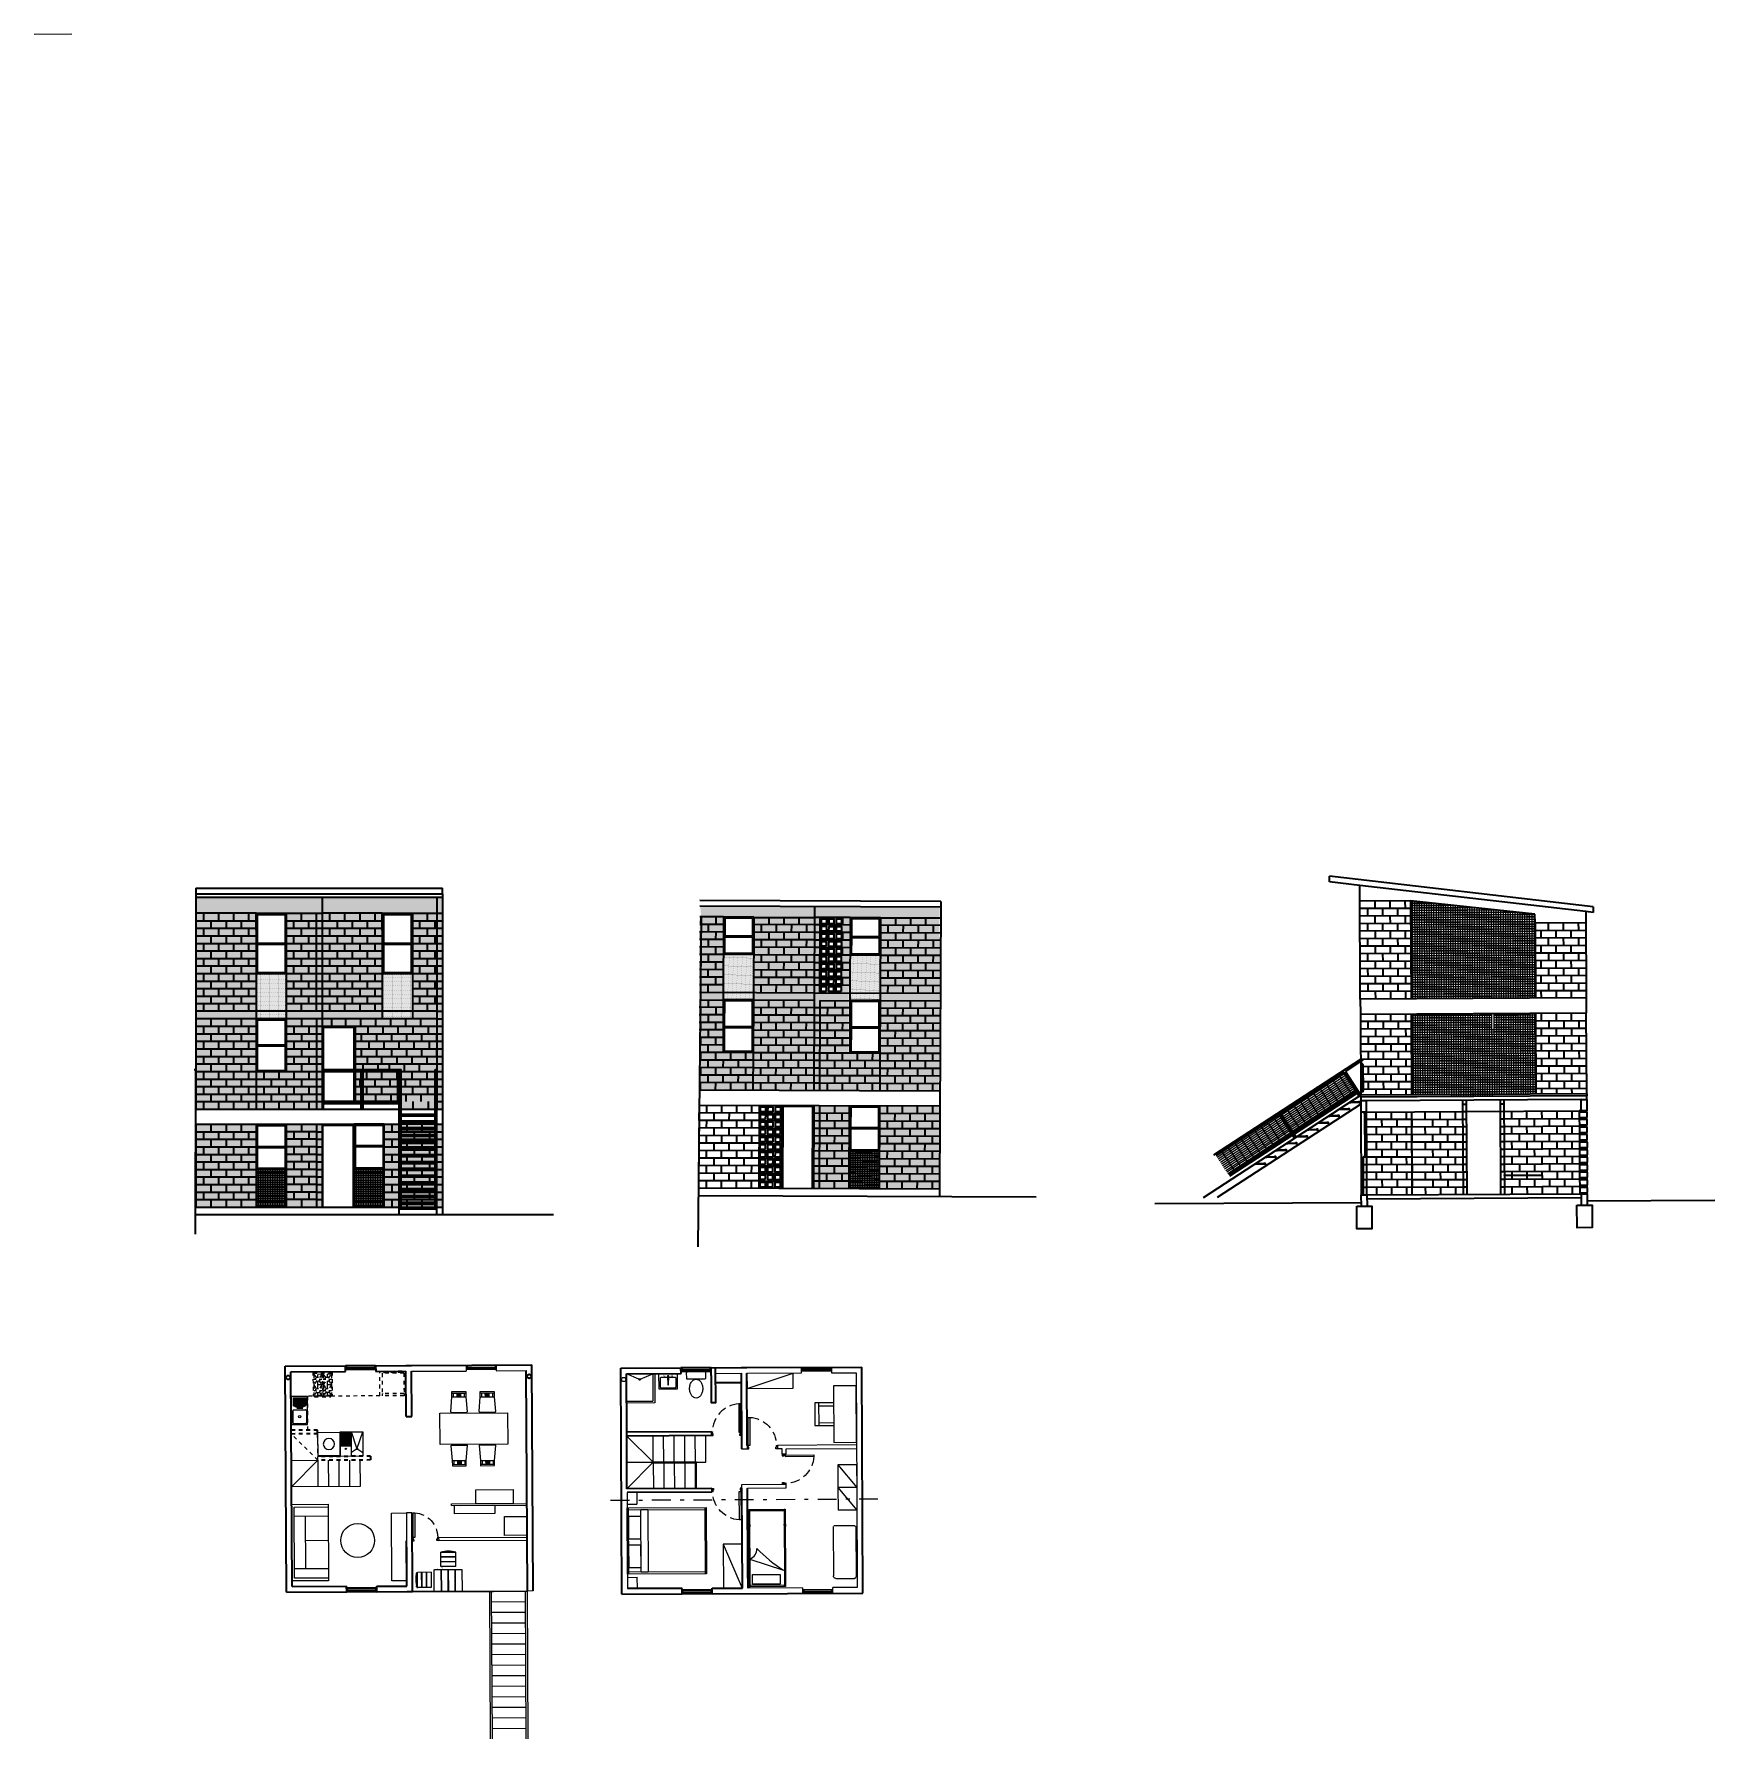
# Model space of a CAD drawing. Header units: inches. Extents: x 18.4 to 63.1, y 4.2 to 49.5.
import ezdxf

# ---------------------------------------------------------------- set-up
doc = ezdxf.new("R2010")
doc.units = ezdxf.units.IN
doc.header["$MEASUREMENT"] = 0
doc.linetypes.add('DASHDOT', pattern=[1, 0.5, -0.25, 0, -0.25])
doc.linetypes.add('HIDDEN', pattern=[0.375, 0.25, -0.125])
for name, color, linetype, lineweight in [('A-ANNO-NOTE', 7, 'Continuous', 35), ('A-DOOR-FULL', 4, 'Continuous', 25), ('A-ELEV-MBE1', 7, 'Continuous', 35), ('A-ELEV-PATT', 8, 'Continuous', 18), ('A-FLOR-LEVL', 7, 'Continuous', 35), ('A-FLOR-STRS', 4, 'Continuous', 25), ('A-FURN', 8, 'Continuous', 18), ('A-GLAZ-FULL', 4, 'Continuous', 25), ('A-SECT-MCUT', 7, 'Continuous', 35), ('A-WALL-FULL-EXTR', 7, 'Continuous', 35), ('A-WALL-FULL-INTR', 7, 'Continuous', 35)]:
    doc.layers.add(name, color=color, linetype=linetype, lineweight=lineweight)
doc.styles.add('E-ROMANS', font='romans.shx', dxfattribs={"width": 0.8})
doc.dimstyles.new('E-0200_TICK_12', dxfattribs={"dimscale": 0.001, "dimtxt": 240, "dimasz": 240, "dimexe": 120, "dimexo": 80, "dimgap": 120, "dimtad": 0, "dimzin": 0, "dimdsep": 46, "dimtxsty": 'E-ROMANS', "dimblk": 'OBLIQUE', "dimcen": 120, "dimclrd": 256, "dimclre": 256, "dimclrt": 256, "dimadec": 0, "dimazin": 0, "dimtfac": 1, "dimtmove": 1, "dimatfit": 3, "dimldrblk": 'OPEN90', "dimfxl": 1, "dimtfill": 1, "dimtolj": 1, "dimtzin": 0, "dimlwd": -1, "dimarcsym": 0})
pattern_1 = [(90, (53.477014, 305.349273), (-0.0396875, 0.01984375), [0, -0.0396875])]

# ---------------------------------------------------------------- blocks, each defined once
blk = doc.blocks.new('LAVADORA-PL')
for p, q in [((0, 0), (0, 0.6)), ((0, 0.6), (0.6, 0.6)), ((0.6, 0.6), (0.6, 0)), ((0.625, 0.575), (0.625, 0.025)), ((0.6, 0), (0, 0))]:
    blk.add_line(p, q)
for points in [[(0.6, 0.575), (0.625, 0.575)], [(0.6, 0.025), (0.625, 0.025)]]:
    blk.add_lwpolyline(points)
blk.add_circle((0.3, 0.3), 0.15)
blk = doc.blocks.new('DOOR-65')
for points in [[(-0.07, 0.74), (-0.07, 0.09), (-0.025, 0.09), (-0.025, 0.74), (-0.07, 0.74)], [(-0.675, 0.09), (-0.7, 0.09), (-0.7, 0), (-0.655, 0), (-0.655, 0.045), (-0.675, 0.045), (-0.675, 0.09)], [(-0.025, 0.09), (0, 0.09), (0, 0), (-0.045, 0), (-0.045, 0.045), (-0.025, 0.045), (-0.025, 0.09)]]:
    blk.add_lwpolyline(points)
at = {"linetype": 'HIDDEN'}
blk.add_arc((-0.022, 0.089), 0.653, 94.2076, 179.8995, dxfattribs=at)
blk = doc.blocks.new('INOD')
for p, q in [((0.23, 0), (-0.23, 0)), ((-0.25, -0.02), (-0.25, -0.18)), ((-0.23, -0.2), (0.23, -0.2)), ((0.25, -0.18), (0.25, -0.02))]:
    blk.add_line(p, q)
blk.add_lwpolyline([(-0.175, -0.45, 0.07067), (-0.161, -0.549, 0.082314), (-0.124, -0.627, 0.106842), (-0.063, -0.683, 0.13438), (0, -0.7, 0.13438), (0.063, -0.683, 0.106842), (0.124, -0.627, 0.082314), (0.161, -0.549, 0.07067), (0.175, -0.45, 0.07067), (0.161, -0.351, 0.082314), (0.124, -0.273, 0.106842), (0.063, -0.217, 0.13438), (0, -0.2, 0.13438), (-0.063, -0.217, 0.106842), (-0.124, -0.273, 0.082314), (-0.161, -0.351, 0.07067)], format="xyb", close=True)
for centre, start, end in [((-0.23, -0.02), 90, 180), ((-0.23, -0.18), 180, 270), ((0.23, -0.02), 0, 90), ((0.23, -0.18), 270, 0)]:
    blk.add_arc(centre, 0.02, start, end)
blk = doc.blocks.new('DOOR-75')
for points in [[(-0.07, 0.84), (-0.07, 0.09), (-0.025, 0.09), (-0.025, 0.84), (-0.07, 0.84)], [(-0.775, 0.09), (-0.8, 0.09), (-0.8, 0), (-0.755, 0), (-0.755, 0.045), (-0.775, 0.045), (-0.775, 0.09)], [(-0.025, 0.09), (0, 0.09), (0, 0), (-0.045, 0), (-0.045, 0.045), (-0.025, 0.045), (-0.025, 0.09)]]:
    blk.add_lwpolyline(points)
at = {"linetype": 'HIDDEN'}
blk.add_arc((-0.023, 0.089), 0.752, 93.6181, 179.9249, dxfattribs=at)
blk = doc.blocks.new('_Oblique')
at = {"color": 0, "linetype": 'ByBlock', "lineweight": -2}
blk.add_line((-0.5, -0.5), (0.5, 0.5), dxfattribs=at)

msp = doc.modelspace()

# ---------------------------------------------------------------- hatches: boundary and pattern name
at = {"layer": 'A-ELEV-PATT'}
h = msp.add_hatch(dxfattribs=at)
h.set_pattern_fill('DOTS,_O', color=256, scale=0.025, angle=90)
h.set_pattern_definition([(90, (74.3303, 309.588725), (-0.0396875, 0.01984375), [0, -0.0396875])])
h.paths.add_polyline_path([(29.134, 26.144), (29.134, 26.56), (26.084, 26.56), (26.084, 26.144)])
h.paths.add_polyline_path([(32.387, 30.383), (33.187, 30.383), (33.187, 30.383), (32.387, 30.383)])
h = msp.add_hatch(dxfattribs=at)
h.set_pattern_fill('DOTS,_O', color=256, scale=0.025, angle=90)
h.set_pattern_definition([(90, (81.779792, 308.598003), (-0.0396875, 0.01984375), [0, -0.0396875])])
h.paths.add_polyline_path([(39.164, 26.323), (36.124, 26.336), (36.155, 26.048), (39.163, 26.032)])
h.paths.add_polyline_path([(39.837, 29.392), (40.637, 29.392), (40.637, 29.392), (39.837, 29.392)])
h = msp.add_hatch(dxfattribs=at)
h.set_pattern_fill('DOTS,_O', color=256, scale=0.025, angle=90)
h.set_pattern_definition([(90, (66.277014, 305.349273), (-0.0396875, 0.01984375), [0, -0.0396875])])
h.paths.add_polyline_path([(26.084, 26.56), (22.734, 26.56), (22.734, 20.944), (26.084, 20.944)])
h.paths.add_polyline_path([(24.334, 26.144), (25.134, 26.144), (25.134, 21.944), (24.334, 21.944)], flags=16)
h = msp.add_hatch(dxfattribs=at)
h.set_pattern_fill('DOTS,_O', color=256, scale=0.025, angle=90)
h.set_pattern_definition(pattern_1)
h.paths.add_polyline_path([(29.284, 26.56), (29.134, 26.56), (29.134, 20.944), (29.284, 20.944)])
h = msp.add_hatch(dxfattribs=at)
h.set_pattern_fill('DOTS', color=256, scale=0.025, angle=179.7612, style=0)
h.set_pattern_definition([(359.761219, (10.623134, -241.342466), (0.0200089753, 0.0396044565), [0, -0.0396875])])
h.paths.add_polyline_path([(42.482, 26.319), (39.132, 26.333), (39.112, 21.442), (42.462, 21.428)])
h.paths.add_polyline_path([(40.866, 22.435), (40.066, 22.438), (40.081, 26.038), (40.881, 26.035)], flags=16)
h.paths.add_polyline_path([(39.839, 24.274), (39.709, 24.275), (39.709, 24.405), (39.839, 24.404)], flags=16)
h.paths.add_polyline_path([(39.838, 24.204), (39.838, 24.074), (39.708, 24.075), (39.708, 24.205)], flags=16)
h.paths.add_polyline_path([(39.839, 24.474), (39.709, 24.475), (39.71, 24.605), (39.84, 24.604)], flags=16)
h.paths.add_polyline_path([(39.84, 24.674), (39.71, 24.675), (39.711, 24.805), (39.841, 24.804)], flags=16)
h.paths.add_polyline_path([(39.841, 24.874), (39.711, 24.875), (39.712, 25.005), (39.842, 25.004)], flags=16)
h.paths.add_polyline_path([(39.842, 25.074), (39.712, 25.075), (39.712, 25.205), (39.842, 25.204)], flags=16)
h.paths.add_polyline_path([(39.639, 24.275), (39.509, 24.276), (39.509, 24.406), (39.639, 24.405)], flags=16)
h.paths.add_polyline_path([(39.638, 24.205), (39.638, 24.075), (39.508, 24.076), (39.508, 24.206)], flags=16)
h.paths.add_polyline_path([(39.639, 24.475), (39.509, 24.476), (39.51, 24.606), (39.64, 24.605)], flags=16)
h.paths.add_polyline_path([(39.64, 24.675), (39.51, 24.676), (39.511, 24.806), (39.641, 24.805)], flags=16)
h.paths.add_polyline_path([(39.843, 25.274), (39.713, 25.275), (39.713, 25.405), (39.843, 25.404)], flags=16)
h.paths.add_polyline_path([(39.641, 24.875), (39.511, 24.876), (39.512, 25.006), (39.642, 25.005)], flags=16)
h.paths.add_polyline_path([(39.642, 25.075), (39.512, 25.076), (39.512, 25.206), (39.642, 25.205)], flags=16)
h.paths.add_polyline_path([(39.844, 25.474), (39.714, 25.475), (39.714, 25.605), (39.844, 25.604)], flags=16)
h.paths.add_polyline_path([(39.439, 24.276), (39.309, 24.277), (39.309, 24.407), (39.439, 24.406)], flags=16)
h.paths.add_polyline_path([(39.438, 24.206), (39.438, 24.076), (39.308, 24.077), (39.308, 24.207)], flags=16)
h.paths.add_polyline_path([(39.439, 24.476), (39.309, 24.477), (39.31, 24.607), (39.44, 24.606)], flags=16)
h.paths.add_polyline_path([(39.643, 25.275), (39.513, 25.276), (39.513, 25.406), (39.643, 25.405)], flags=16)
h.paths.add_polyline_path([(39.44, 24.676), (39.31, 24.677), (39.311, 24.807), (39.441, 24.806)], flags=16)
h.paths.add_polyline_path([(39.844, 25.674), (39.714, 25.675), (39.715, 25.805), (39.845, 25.804)], flags=16)
h.paths.add_polyline_path([(39.441, 24.876), (39.311, 24.877), (39.312, 25.007), (39.442, 25.006)], flags=16)
h.paths.add_polyline_path([(39.644, 25.475), (39.514, 25.476), (39.514, 25.606), (39.644, 25.605)], flags=16)
h.paths.add_polyline_path([(39.442, 25.076), (39.312, 25.077), (39.312, 25.207), (39.442, 25.206)], flags=16)
h.paths.add_polyline_path([(39.845, 25.874), (39.715, 25.875), (39.716, 26.005), (39.846, 26.004)], flags=16)
h.paths.add_polyline_path([(39.443, 25.276), (39.313, 25.277), (39.313, 25.407), (39.443, 25.406)], flags=16)
h.paths.add_polyline_path([(39.644, 25.675), (39.514, 25.676), (39.515, 25.806), (39.645, 25.805)], flags=16)
h.paths.add_polyline_path([(39.444, 25.476), (39.314, 25.477), (39.314, 25.607), (39.444, 25.606)], flags=16)
h.paths.add_polyline_path([(39.645, 25.875), (39.515, 25.876), (39.516, 26.006), (39.646, 26.005)], flags=16)
h.paths.add_polyline_path([(39.444, 25.676), (39.314, 25.677), (39.315, 25.807), (39.445, 25.806)], flags=16)
h.paths.add_polyline_path([(39.445, 25.876), (39.315, 25.877), (39.316, 26.007), (39.446, 26.006)], flags=16)
h = msp.add_hatch(dxfattribs=at)
h.set_pattern_fill('TRANS', color=256, scale=0.01, angle=0.3032, style=0)
h.set_pattern_definition([(90.303195, (353.488424, -32.47858), (-0.063499111, -0.000336024), []), (90.303195, (353.456675, -32.47875), (-0.063499111, -0.000336024), [0.03175, -0.03175])])
h.paths.add_polyline_path([(58.295, 25.89), (58.294, 26.118), (54.992, 26.473), (55.005, 23.873), (58.305, 23.89)])
h.paths.add_polyline_path([(57.189, 23.497), (55.008, 23.473), (55.019, 21.323), (57.169, 21.297)])
h.paths.add_polyline_path([(58.307, 23.49), (57.157, 23.484), (57.169, 21.334), (58.319, 21.34)])
h = msp.add_hatch(dxfattribs=at)
h.set_pattern_fill('DOTS,_O', color=256, scale=0.025, angle=90)
h.set_pattern_definition([(90, (71.7379, 304.516483), (-0.0396875, 0.01984375), [0, -0.0396875])])
h.paths.add_polyline_path([(27.684, 26.144), (26.084, 26.144), (26.097, 23.144), (27.712, 23.144)])
h.paths.add_polyline_path([(29.795, 25.311), (30.595, 25.311), (30.595, 25.311), (29.795, 25.311)])
h = msp.add_hatch(dxfattribs=at)
h.set_pattern_fill('DOTS,_O', color=256, scale=0.025, angle=90)
h.set_pattern_definition([(90, (74.120718, 304.593933), (-0.0396875, 0.01984375), [0, -0.0396875])])
h.paths.add_polyline_path([(29.284, 26.144), (28.454, 26.144), (28.496, 22.044), (29.284, 22.144)])
h.paths.add_polyline_path([(32.177, 25.388), (32.977, 25.388), (32.977, 25.388), (32.177, 25.388)])
h = msp.add_hatch(dxfattribs=at)
h.set_pattern_fill('DOTS,_O', color=256, scale=0.025, angle=90)
h.set_pattern_definition([(90, (81.578768, 304.514816), (-0.0396875, 0.01984375), [0, -0.0396875])])
h.paths.add_polyline_path([(36.742, 26.065), (36.113, 26.048), (36.092, 21.448), (36.727, 21.448)])
h.paths.add_polyline_path([(39.636, 25.309), (40.436, 25.309), (40.436, 25.309), (39.636, 25.309)])
h = msp.add_hatch(dxfattribs=at)
h.set_pattern_fill('DOTS,_O', color=256, scale=0.025, angle=90)
h.set_pattern_definition([(90, (83.159704, 304.514976), (-0.0396875, 0.01984375), [0, -0.0396875])])
h.paths.add_polyline_path([(39.148, 26.035), (37.518, 26.012), (37.528, 21.442), (39.144, 21.433)])
h.paths.add_polyline_path([(41.216, 25.309), (42.016, 25.309), (42.016, 25.309), (41.216, 25.309)])
h = msp.add_hatch(dxfattribs=at)
h.set_pattern_fill('DOTS,_O', color=256, scale=0.025, angle=90)
h.set_pattern_definition([(90, (76.67849, 304.23946), (-0.0396875, 0.01984375), [0, -0.0396875])])
h.paths.add_polyline_path([(29.181, 22.29), (28.981, 22.216), (29.076, 22.018), (29.236, 22.018)])
h.paths.add_polyline_path([(34.735, 25.034), (35.535, 25.034), (35.535, 25.034), (34.735, 25.034)])
h = msp.add_hatch(dxfattribs=at)
h.set_pattern_fill('DOTS', color=256, scale=0.015, angle=179.7612, style=0)
h.set_pattern_definition([(359.761219, (7.28981, -241.3354), (0.0120053852, 0.023762674), [0, -0.0238125])])
h.paths.add_polyline_path([(37.543, 25.042), (36.743, 25.045), (36.738, 23.845), (37.538, 23.842)])
h = msp.add_hatch(dxfattribs=at)
h.set_pattern_fill('DOTS', color=256, scale=0.015, angle=179.7612, style=0)
h.set_pattern_definition([(359.761219, (10.654942, -241.352262), (0.0120053852, 0.023762674), [0, -0.0238125])])
h.paths.add_polyline_path([(40.909, 25.025), (40.109, 25.029), (40.104, 23.829), (40.904, 23.825)])
h = msp.add_hatch(dxfattribs=at)
h.set_pattern_fill('DOTS,_O', color=256, scale=0.015, angle=90)
h.set_pattern_definition([(90, (66.277014, 305.349273), (-0.0238125, 0.01190625), [0, -0.0238125])])
h.paths.add_polyline_path([(24.334, 23.344), (25.134, 23.344), (25.134, 24.544), (24.334, 24.544)])
h = msp.add_hatch(dxfattribs=at)
h.set_pattern_fill('DOTS,_O', color=256, scale=0.025, angle=90)
h.set_pattern_definition([(90, (74.185143, 303.80723), (-0.0396875, 0.01984375), [0, -0.0396875])])
h.paths.add_polyline_path([(27.116, 21.944), (26.962, 21.944), (26.962, 21.144), (27.116, 21.144)])
h.paths.add_polyline_path([(32.242, 24.602), (33.042, 24.602), (33.042, 24.602), (32.242, 24.602)])
h = msp.add_hatch(dxfattribs=at)
h.set_pattern_fill('DOTS,_O', color=256, scale=0.015, angle=90)
h.set_pattern_definition([(90, (69.615276, 305.319625), (-0.0238125, 0.01190625), [0, -0.0238125])])
h.paths.add_polyline_path([(27.672, 23.314), (28.472, 23.314), (28.472, 24.514), (27.672, 24.514)])
h = msp.add_hatch(dxfattribs=at)
h.set_pattern_fill('DOTS,_O', color=256, scale=0.025, angle=90)
h.set_pattern_definition([(90, (82.354567, 303.99273), (-0.0396875, 0.01984375), [0, -0.0396875])])
h.paths.add_polyline_path([(37.533, 22.442), (36.733, 22.445), (36.73, 21.443), (37.528, 21.442)])
h.paths.add_polyline_path([(40.411, 24.787), (41.211, 24.787), (41.211, 24.787), (40.411, 24.787)])
h = msp.add_hatch(dxfattribs=at)
h.set_pattern_fill('DOTS,_O', color=256, scale=0.025, angle=90)
h.set_pattern_definition([(90, (75.526405, 303.364892), (-0.0396875, 0.01984375), [0, -0.0396875])])
h.paths.add_polyline_path([(28.084, 21.944), (27.166, 21.944), (27.166, 21.144), (28.084, 21.144)])
h.paths.add_polyline_path([(33.583, 24.159), (34.383, 24.159), (34.383, 24.159), (33.583, 24.159)])
h = msp.add_hatch(dxfattribs=at)
h.set_pattern_fill('DOTS,_O', color=256, scale=0.025, angle=90)
h.set_pattern_definition([(90, (76.54384, 303.164815), (-0.0396875, 0.01984375), [0, -0.0396875])])
h.paths.add_polyline_path([(29.092, 22.263), (28.192, 22.263), (28.184, 20.944), (29.084, 20.944)])
h.paths.add_polyline_path([(34.601, 23.959), (35.401, 23.959), (35.401, 23.959), (34.601, 23.959)])
h = msp.add_hatch(dxfattribs=at)
h.set_pattern_fill('DOTS,_O', color=256, scale=0.025, angle=90)
h.set_pattern_definition([(90, (72.6179, 301.346483), (-0.0396875, 0.01984375), [0, -0.0396875])])
h.paths.add_polyline_path([(29.134, 23.344), (26.962, 23.344), (26.962, 21.994), (28.667, 21.944)])
h.paths.add_polyline_path([(30.675, 22.141), (31.475, 22.141), (31.475, 22.141), (30.675, 22.141)])
h = msp.add_hatch(dxfattribs=at)
h.set_pattern_fill('GRATE', color=256, scale=0.065, angle=123.3032, style=0)
h.set_pattern_definition([(213.303195, (353.488424, -32.47858), (0.02832855, -0.043120857), []), (303.303195, (353.48842, -32.47858), (0.17248343, 0.1133142), [])])
h.paths.add_polyline_path([(53.545, 21.414), (53.219, 21.916), (51.543, 20.827), (51.87, 20.325)])
h.paths.add_polyline_path([(51.502, 20.8), (49.826, 19.71), (50.153, 19.208), (51.828, 20.297)])
h = msp.add_hatch(dxfattribs=at)
h.set_pattern_fill('DOTS', color=256, scale=0.025, angle=179.7612, style=0)
h.set_pattern_definition([(359.76122, (-2.144946, -241.29892), (0.0200089753, 0.0396044565), [0, -0.0396875])])
h.paths.add_polyline_path([(40.092, 21.029), (39.142, 21.033), (39.133, 18.833), (40.083, 18.829)])
h.paths.add_polyline_path([(42.492, 21.019), (40.892, 21.025), (40.883, 18.825), (42.483, 18.819)])
h = msp.add_hatch(dxfattribs=at)
h.set_pattern_fill('DOTS,_O', color=256, scale=0.025, angle=90)
h.set_pattern_definition([(90, (68.362545, 298.982016), (-0.0396875, 0.01984375), [0, -0.0396875])])
h.paths.add_polyline_path([(24.334, 20.544), (22.696, 20.532), (22.734, 18.344), (24.334, 18.344)])
h.paths.add_polyline_path([(26.419, 19.776), (27.219, 19.776), (27.219, 19.776), (26.419, 19.776)])
h = msp.add_hatch(dxfattribs=at)
h.set_pattern_fill('DOTS,_O', color=256, scale=0.025, angle=90)
h.set_pattern_definition(pattern_1)
h.paths.add_polyline_path([(26.084, 20.544), (25.134, 20.544), (25.134, 19.344), (25.134, 18.344), (26.084, 18.344)])
h.paths.add_polyline_path([(28.134, 20.544), (27.734, 20.544), (27.734, 18.344), (28.134, 18.344)])
h.paths.add_polyline_path([(29.084, 20.544), (28.184, 20.544), (28.184, 20.454), (29.084, 20.454)])
h.paths.add_polyline_path([(29.084, 20.404), (28.184, 20.404), (28.184, 20.274), (29.084, 20.274)])
h.paths.add_polyline_path([(29.084, 20.224), (28.184, 20.224), (28.184, 20.094), (29.084, 20.094)])
h.paths.add_polyline_path([(29.084, 20.044), (28.184, 20.044), (28.184, 19.914), (29.084, 19.914)])
h.paths.add_polyline_path([(29.084, 19.864), (28.184, 19.864), (28.184, 19.734), (29.084, 19.734)])
h.paths.add_polyline_path([(29.084, 19.684), (28.184, 19.684), (28.184, 19.554), (29.084, 19.554)])
h.paths.add_polyline_path([(29.084, 19.504), (28.184, 19.504), (28.184, 19.374), (29.084, 19.374)])
h.paths.add_polyline_path([(29.084, 19.324), (28.184, 19.324), (28.184, 19.194), (29.084, 19.194)])
h.paths.add_polyline_path([(29.084, 19.144), (28.184, 19.144), (28.184, 19.014), (29.084, 19.014)])
h.paths.add_polyline_path([(29.084, 18.964), (28.184, 18.964), (28.184, 18.834), (29.084, 18.834)])
h.paths.add_polyline_path([(29.084, 18.784), (28.184, 18.784), (28.184, 18.654), (29.084, 18.654)])
h.paths.add_polyline_path([(29.084, 18.604), (28.184, 18.604), (28.184, 18.474), (29.084, 18.474)])
h.paths.add_polyline_path([(29.084, 18.424), (28.184, 18.424), (28.184, 18.344), (29.084, 18.344)])
h.paths.add_polyline_path([(29.284, 20.544), (29.134, 20.544), (29.134, 18.344), (29.284, 18.344)])
h = msp.add_hatch(dxfattribs=at)
h.set_pattern_fill('BRASS', color=256, scale=0.01, angle=269.7612, style=0)
h.set_pattern_definition([(89.76122, (13.25492, -241.3631), (-0.063499449, 0.000264636), []), (89.76122, (13.22317, -241.362965), (-0.063499449, 0.000264636), [0.03175, -0.015875])])
h.paths.add_polyline_path([(40.887, 19.825), (40.087, 19.829), (40.083, 18.829), (40.883, 18.825)])
h = msp.add_hatch(dxfattribs=at)
h.set_pattern_fill('BRASS,_O', color=256, scale=0.01, angle=90)
h.set_pattern_definition([(90, (53.477014, 305.349273), (-0.0635, 4e-18), []), (90, (53.445264, 305.349273), (-0.0635, 4e-18), [0.03175, -0.015875])])
h.paths.add_polyline_path([(25.134, 19.344), (24.334, 19.344), (24.334, 18.344), (25.134, 18.344)])
h.paths.add_polyline_path([(27.734, 19.344), (26.934, 19.344), (26.934, 18.344), (27.734, 18.344)])

# ---------------------------------------------------------------- linework, layer by layer
for p, q in [((29.91, 14.14), (29.911, 13.99)), ((30.71, 14.144), (30.711, 13.994)), ((38.813, 13.941), (38.813, 14.091)), ((39.613, 14.095), (39.613, 13.945)), ((28.458, 13.987), (29.911, 13.99)), ((30.711, 13.994), (31.508, 14.003)), ((37.369, 13.533), (38.591, 13.939)), ((29.503, 12.91), (29.534, 13.305)), ((29.534, 13.405), (29.904, 13.406)), ((29.534, 13.305), (29.904, 13.306)), ((29.574, 13.305), (29.574, 13.405)), ((29.669, 13.305), (29.669, 13.405)), ((29.679, 13.305), (29.679, 13.405)), ((29.699, 13.305), (29.699, 13.405)), ((29.709, 13.305), (29.709, 13.405)), ((29.729, 13.306), (29.729, 13.406)), ((29.739, 13.306), (29.739, 13.406)), ((29.759, 13.306), (29.759, 13.406)), ((29.769, 13.306), (29.769, 13.406)), ((29.864, 13.306), (29.864, 13.406)), ((29.904, 13.306), (29.94, 12.911)), ((30.254, 12.914), (30.286, 13.309)), ((30.285, 13.409), (30.655, 13.411)), ((30.286, 13.309), (30.656, 13.311)), ((30.326, 13.309), (30.325, 13.409)), ((30.421, 13.309), (30.42, 13.409)), ((30.431, 13.309), (30.43, 13.409)), ((30.451, 13.309), (30.45, 13.409)), ((30.461, 13.31), (30.46, 13.41)), ((30.481, 13.31), (30.48, 13.41)), ((30.491, 13.31), (30.49, 13.41)), ((30.511, 13.31), (30.51, 13.41)), ((30.521, 13.31), (30.52, 13.41)), ((30.616, 13.31), (30.615, 13.41)), ((30.656, 13.311), (30.692, 12.916)), ((34.17, 13.191), (34.87, 13.195)), ((34.921, 13.145), (34.171, 13.141)), ((39.271, 13.146), (39.274, 12.546)), ((29.517, 12.894), (29.926, 12.897)), ((30.268, 12.899), (30.678, 12.901)), ((39.273, 12.621), (39.673, 12.623)), ((29.507, 12.01), (29.543, 11.615)), ((29.521, 12.025), (29.931, 12.027)), ((29.913, 11.617), (29.945, 12.012)), ((30.259, 12.013), (30.294, 11.619)), ((30.273, 12.029), (30.682, 12.031)), ((30.664, 11.621), (30.696, 12.016)), ((37.227, 11.923), (37.377, 11.923)), ((38.176, 12.027), (40.276, 12.038)), ((38.176, 12.027), (38.177, 12.017)), ((38.305, 11.928), (38.177, 11.927)), ((38.305, 11.788), (38.405, 11.788)), ((38.405, 11.929), (40.277, 11.938)), ((29.543, 11.615), (29.913, 11.617)), ((29.543, 11.515), (29.913, 11.517)), ((29.583, 11.615), (29.583, 11.515)), ((29.678, 11.616), (29.678, 11.516)), ((29.688, 11.616), (29.688, 11.516)), ((29.708, 11.616), (29.708, 11.516)), ((29.718, 11.616), (29.718, 11.516)), ((29.738, 11.616), (29.738, 11.516)), ((29.748, 11.616), (29.748, 11.516)), ((29.768, 11.616), (29.768, 11.516)), ((29.778, 11.616), (29.778, 11.516)), ((29.873, 11.617), (29.873, 11.517)), ((30.294, 11.619), (30.664, 11.621)), ((30.295, 11.519), (30.665, 11.521)), ((30.334, 11.619), (30.335, 11.519)), ((30.429, 11.619), (30.43, 11.519)), ((30.439, 11.62), (30.44, 11.52)), ((30.459, 11.62), (30.46, 11.52)), ((30.469, 11.62), (30.47, 11.52)), ((30.489, 11.62), (30.49, 11.52)), ((30.499, 11.62), (30.5, 11.52)), ((30.519, 11.62), (30.52, 11.52)), ((30.529, 11.62), (30.53, 11.52)), ((30.624, 11.62), (30.625, 11.52)), ((29.76, 10.424), (30.602, 10.429)), ((33.93, 10.633), (33.93, 10.633)), ((34.183, 10.766), (34.196, 8.216)), ((26.248, 10.136), (25.348, 10.131)), ((25.655, 8.743), (25.648, 10.133)), ((31.531, 9.578), (29.181, 9.566)), ((26.251, 9.491), (25.651, 9.488)), ((28.481, 9.487), (28.526, 9.487)), ((29.181, 9.491), (31.531, 9.503)), ((29.638, 9.177), (29.238, 9.175)), ((29.638, 9.064), (29.238, 9.062)), ((29.639, 9.054), (29.239, 9.052)), ((29.258, 9.193), (29.258, 9.188)), ((29.258, 9.193), (29.28, 9.193)), ((29.399, 9.053), (29.398, 9.063)), ((29.479, 9.053), (29.478, 9.063)), ((29.598, 9.195), (29.618, 9.195)), ((29.618, 9.195), (29.618, 9.189)), ((29.64, 8.804), (29.638, 9.184)), ((26.255, 8.746), (25.355, 8.741)), ((28.589, 8.628), (28.595, 8.628)), ((28.589, 8.608), (28.589, 8.628)), ((28.6, 8.648), (28.63, 8.648)), ((28.607, 8.648), (28.609, 8.248)), ((28.98, 8.65), (28.63, 8.648)), ((28.72, 8.648), (28.722, 8.248)), ((28.73, 8.648), (28.732, 8.248)), ((28.85, 8.649), (28.852, 8.249)), ((28.86, 8.649), (28.862, 8.249)), ((29.152, 8.724), (29.142, 8.724)), ((29.639, 8.934), (29.239, 8.932)), ((29.639, 8.924), (29.239, 8.922)), ((29.24, 8.725), (29.243, 8.145)), ((29.25, 8.725), (29.253, 8.145)), ((29.26, 8.802), (29.29, 8.802)), ((29.282, 8.725), (29.272, 8.725)), ((29.399, 8.923), (29.399, 8.933)), ((29.425, 8.726), (29.428, 8.146)), ((29.435, 8.726), (29.438, 8.146)), ((29.479, 8.923), (29.479, 8.933)), ((29.61, 8.727), (29.613, 8.147)), ((29.62, 8.727), (29.623, 8.147)), ((28.591, 8.268), (28.591, 8.29)), ((28.591, 8.268), (28.597, 8.268)), ((28.602, 8.248), (28.632, 8.248)), ((28.731, 8.488), (28.721, 8.488)), ((28.722, 8.408), (28.732, 8.408)), ((28.861, 8.489), (28.851, 8.489)), ((28.852, 8.409), (28.862, 8.409)), ((29.251, 8.475), (29.241, 8.475)), ((29.252, 8.395), (29.242, 8.395)), ((29.436, 8.476), (29.426, 8.476)), ((29.437, 8.396), (29.427, 8.396)), ((29.621, 8.477), (29.611, 8.477)), ((29.622, 8.397), (29.612, 8.397)), ((31.688, 8.154), (31.538, 8.153)), ((38.846, 8.24), (38.847, 8.09)), ((38.846, 8.19), (39.646, 8.194)), ((39.647, 8.094), (39.646, 8.244))]:
    msp.add_line(p, q)
at = {"color": 6}
for p, q in [((40.281, 11.502), (39.781, 11.5)), ((39.781, 11.5), (39.784, 10.9)), ((39.781, 11.5), (40.283, 10.902)), ((40.281, 11.502), (40.284, 10.902)), ((40.284, 10.902), (39.784, 10.9)), ((40.284, 10.902), (39.784, 10.9)), ((39.784, 10.9), (40.285, 10.302)), ((39.784, 10.899), (39.787, 10.299)), ((40.284, 10.902), (40.287, 10.302)), ((34.186, 10.456), (34.446, 10.458)), ((34.444, 10.767), (34.446, 10.459)), ((34.185, 10.36), (36.283, 10.37)), ((34.194, 8.599), (34.185, 10.36)), ((34.227, 8.599), (34.218, 10.36)), ((36.267, 8.61), (36.258, 10.37)), ((36.283, 10.37), (36.292, 8.61)), ((40.287, 10.302), (39.787, 10.299)), ((37.238, 9.399), (36.738, 9.396)), ((36.74, 9.398), (36.744, 8.228)), ((36.74, 9.396), (37.244, 8.231)), ((36.292, 8.61), (34.194, 8.599)), ((37.447, 9.003), (38.336, 8.708)), ((34.196, 8.516), (34.456, 8.518)), ((34.457, 8.218), (34.456, 8.518)), ((37.244, 8.231), (36.744, 8.228)), ((38.395, 8.273), (38.345, 8.273)), ((38.345, 8.273), (38.345, 8.273))]:
    msp.add_line(p, q, dxfattribs=at)
at = {"color": 2, "linetype": 'DASHDOT'}
msp.add_line((33.746, 10.564), (41.022, 10.601), dxfattribs=at)
at = {"color": 1}
for p, q in [((39.659, 9.866), (39.666, 8.553)), ((40.223, 9.887), (39.676, 9.884)), ((40.259, 9.853), (40.266, 8.537)), ((39.666, 8.484), (39.666, 8.484)), ((39.728, 8.484), (40.222, 8.487))]:
    msp.add_line(p, q, dxfattribs=at)
for points in [[(36.534, 13.929), (37.217, 13.932)], [(37.367, 13.933), (38.813, 13.941)], [(37.367, 13.933), (37.369, 13.533), (38.593, 13.539), (38.591, 13.939)], [(39.613, 13.945), (40.267, 13.948), (40.283, 10.798)], [(40.268, 13.602), (39.668, 13.598), (39.676, 12.098), (40.276, 12.102), (40.268, 13.602)], [(29.534, 13.305), (29.534, 13.445), (29.904, 13.446), (29.904, 13.306)], [(30.286, 13.309), (30.285, 13.449), (30.655, 13.451), (30.656, 13.311)], [(39.671, 13.148), (39.171, 13.146), (39.174, 12.546), (39.674, 12.548)], [(29.212, 12.878), (31.012, 12.887), (31.017, 12.047), (29.217, 12.038), (29.212, 12.878)], [(39.271, 13.071), (39.671, 13.073)], [(38.305, 11.788), (38.305, 11.928)], [(38.405, 11.788), (38.405, 11.929)], [(29.543, 11.615), (29.544, 11.475), (29.914, 11.477), (29.913, 11.617)], [(30.294, 11.619), (30.295, 11.479), (30.665, 11.481), (30.664, 11.621)], [(37.232, 10.882), (37.232, 10.982), (38.409, 10.988), (38.409, 10.988)], [(37.382, 10.884), (38.41, 10.89), (38.409, 10.988)], [(26.257, 8.426), (25.287, 8.421), (25.276, 10.451), (26.246, 10.456), (26.257, 8.426)], [(29.523, 10.423), (29.523, 10.465), (31.526, 10.476)], [(29.523, 10.423), (29.523, 10.423), (31.526, 10.433)], [(30.674, 10.209), (29.604, 10.204), (29.603, 10.424), (30.673, 10.429), (30.674, 10.209)], [(30.169, 10.839), (31.159, 10.844), (31.161, 10.474), (30.171, 10.469), (30.169, 10.839)], [(40.283, 10.798), (40.296, 8.248), (39.646, 8.244)], [(26.256, 8.496), (25.356, 8.491), (25.347, 10.381), (26.247, 10.386)], [(28.327, 10.226), (28.337, 8.426), (27.937, 8.424), (27.927, 10.224), (28.327, 10.226)], [(28.477, 10.227), (28.327, 10.226), (28.331, 9.486)], [(31.528, 10.133), (31.53, 9.633), (30.93, 9.63), (30.928, 10.13), (31.528, 10.133)], [(29.64, 8.804), (29.24, 8.802), (29.238, 9.182)], [(28.98, 8.65), (28.982, 8.25), (28.632, 8.248)], [(29.063, 8.149), (29.06, 8.719)], [(29.066, 8.724), (29.795, 8.728)], [(29.8, 8.723), (29.803, 8.152)], [(29.798, 8.148), (29.069, 8.144)], [(38.846, 8.24), (37.396, 8.233)]]:
    msp.add_lwpolyline(points)
at = {"color": 6}
for points in [[(36.266, 8.663), (34.227, 8.653), (34.219, 10.311), (36.258, 10.321)], [(34.542, 9.53), (34.232, 9.528), (34.229, 10.138), (34.539, 10.14)], [(34.748, 8.655), (34.557, 8.654), (34.548, 10.313), (34.739, 10.314)], [(37.425, 8.268), (37.414, 10.321), (38.385, 10.326), (38.395, 8.273)], [(37.414, 10.287), (37.414, 10.321), (37.441, 10.321), (37.441, 10.287)], [(37.451, 8.301), (37.441, 10.287), (38.358, 10.291), (38.369, 8.306)], [(38.358, 10.291), (38.358, 10.325), (38.385, 10.326), (38.385, 10.292)], [(37.416, 9.857), (37.416, 9.921), (37.442, 9.921), (37.443, 9.858)], [(38.361, 9.862), (38.36, 9.926), (38.387, 9.926), (38.387, 9.862)], [(34.546, 8.769), (34.236, 8.768), (34.233, 9.378), (34.543, 9.379)], [(37.424, 8.268), (37.424, 8.301), (37.451, 8.302), (37.451, 8.268)], [(37.512, 8.331), (37.511, 8.59), (38.25, 8.594), (38.252, 8.334)], [(38.369, 8.273), (38.369, 8.307), (38.395, 8.307), (38.395, 8.273)]]:
    msp.add_lwpolyline(points, close=True, dxfattribs=at)
at = {"color": 1}
for points in [[(40.223, 9.887, -0.40425), (40.259, 9.853, -0.017071), (40.259, 9.851, 0.12893)], [(39.728, 8.484, -0.386183), (39.666, 8.557, -69.573669)], [(40.266, 8.537, -0.451434), (40.209, 8.487, -0.036962)]]:
    msp.add_lwpolyline(points, format="xyb", dxfattribs=at)
msp.add_circle((27.031, 9.495), 0.45)
for centre, radius, start, end in [((29.519, 12.911), 0.0168, 184.0197, 260.7482), ((29.923, 12.913), 0.0168, 279.8402, 354.3317), ((30.271, 12.915), 0.0168, 184.0197, 260.7482), ((30.675, 12.917), 0.0168, 279.8402, 354.3317), ((29.524, 12.008), 0.0168, 99.8402, 176.5688), ((29.928, 12.011), 0.0168, 6.2567, 80.7482), ((30.276, 12.012), 0.0168, 99.8402, 176.5688), ((30.679, 12.014), 0.0168, 6.2567, 80.7482), ((29.441, 8.508), 0.704, 73.7794, 106.8091), ((29.441, 8.505), 0.7, 73.698, 106.8905), ((29.276, 8.451), 0.704, 163.7794, 196.8091), ((29.279, 8.451), 0.7, 163.698, 196.8905), ((29.066, 8.718), 0.00634, 97.791, 166.5837), ((29.794, 8.721), 0.00634, 14.0048, 82.7974), ((29.069, 8.15), 0.00634, 194.0048, 262.7974), ((29.797, 8.154), 0.00634, 277.791, 346.5837)]:
    msp.add_arc(centre, radius, start, end)
at = {"color": 6}
for centre, radius, start, end in [((37.339, 9.276), 0.294, 291.5432, 1.4412), ((40.424, 11.976), 3.878, 223.9662, 237.4282)]:
    msp.add_arc(centre, radius, start, end, dxfattribs=at)
at = {"layer": 'A-ELEV-MBE1'}
for p, q in [((22.734, 26.808), (29.284, 26.808)), ((22.734, 26.808), (22.734, 20.944)), ((29.284, 26.656), (29.284, 26.808)), ((53.655, 23.866), (53.639, 26.881)), ((22.734, 26.656), (29.284, 26.656)), ((29.284, 26.56), (22.734, 26.56)), ((26.084, 26.56), (26.084, 20.944)), ((29.134, 26.56), (29.134, 20.944)), ((29.284, 26.656), (29.284, 18.144)), ((42.514, 26.309), (36.114, 26.336)), ((42.515, 26.459), (36.115, 26.486)), ((39.164, 26.323), (39.144, 21.433)), ((42.515, 26.459), (42.483, 18.819)), ((53.843, 26.267), (53.844, 26.067)), ((54.042, 26.468), (54.043, 26.268)), ((54.243, 26.269), (54.244, 26.069)), ((54.442, 26.47), (54.443, 26.27)), ((54.643, 26.271), (54.644, 26.071)), ((54.842, 26.472), (54.843, 26.272)), ((54.992, 26.473), (55.005, 23.873)), ((58.294, 26.118), (54.992, 26.473)), ((24.334, 26.144), (22.734, 26.144)), ((22.734, 25.944), (24.334, 25.944)), ((22.934, 26.144), (22.934, 25.944)), ((23.134, 25.944), (23.134, 25.744)), ((23.334, 26.144), (23.334, 25.944)), ((23.534, 25.944), (23.534, 25.744)), ((23.734, 26.144), (23.734, 25.944)), ((23.934, 25.944), (23.934, 25.744)), ((24.134, 26.144), (24.134, 25.944)), ((24.334, 25.694), (24.334, 26.144)), ((24.334, 26.144), (24.334, 23.344)), ((24.334, 26.144), (25.134, 26.144)), ((24.364, 26.114), (25.104, 26.114)), ((24.364, 26.114), (24.364, 25.344)), ((25.104, 26.114), (25.104, 25.344)), ((25.134, 25.944), (25.134, 26.144)), ((25.134, 26.144), (25.134, 23.344)), ((25.134, 26.144), (26.084, 26.144)), ((25.134, 25.944), (26.084, 25.944)), ((25.334, 25.744), (25.334, 25.944)), ((25.534, 25.944), (25.534, 26.144)), ((25.734, 25.744), (25.734, 25.944)), ((25.934, 23.544), (25.934, 26.144)), ((27.684, 26.144), (26.084, 26.144)), ((26.084, 25.944), (27.684, 25.944)), ((26.284, 26.144), (26.284, 25.944)), ((26.484, 25.944), (26.484, 25.744)), ((26.684, 26.144), (26.684, 25.944)), ((26.884, 25.944), (26.884, 25.744)), ((27.084, 26.144), (27.084, 25.944)), ((27.284, 25.944), (27.284, 25.744)), ((27.484, 26.144), (27.484, 25.944)), ((27.684, 25.694), (27.684, 26.144)), ((27.684, 26.144), (27.684, 23.344)), ((27.684, 26.144), (28.484, 26.144)), ((27.714, 26.114), (28.454, 26.114)), ((27.714, 26.114), (27.714, 25.344)), ((28.454, 26.114), (28.454, 25.344)), ((28.484, 25.944), (28.484, 26.144)), ((28.484, 26.144), (28.484, 23.344)), ((28.484, 26.144), (29.284, 26.144)), ((28.484, 25.944), (29.284, 25.944)), ((28.684, 25.744), (28.684, 25.944)), ((28.884, 25.944), (28.884, 26.144)), ((29.084, 25.744), (29.084, 25.944)), ((29.134, 26.144), (29.284, 26.144)), ((29.134, 25.944), (29.284, 25.944)), ((36.148, 26.048), (36.065, 17.289)), ((36.747, 25.845), (36.112, 25.848)), ((36.748, 26.045), (36.113, 26.048)), ((36.147, 25.848), (36.148, 26.048)), ((36.346, 25.647), (36.347, 25.847)), ((36.547, 25.846), (36.548, 26.046)), ((36.748, 26.045), (36.738, 23.845)), ((37.548, 26.042), (36.748, 26.045)), ((36.778, 26.015), (36.776, 25.545)), ((37.518, 26.012), (36.778, 26.015)), ((37.518, 26.012), (37.516, 25.542)), ((37.548, 26.042), (37.538, 23.842)), ((39.147, 25.835), (37.547, 25.842)), ((37.548, 26.042), (39.148, 26.035)), ((37.747, 25.841), (37.746, 25.641)), ((37.948, 26.04), (37.947, 25.84)), ((38.147, 25.84), (38.146, 25.64)), ((38.348, 26.039), (38.347, 25.839)), ((38.547, 25.838), (38.546, 25.638)), ((38.748, 26.037), (38.747, 25.837)), ((38.947, 25.836), (38.946, 25.636)), ((39.312, 25.832), (39.162, 25.832)), ((39.313, 26.032), (39.163, 26.032)), ((39.304, 24.032), (39.313, 26.032)), ((40.112, 25.829), (39.312, 25.832)), ((40.113, 26.029), (39.313, 26.032)), ((39.512, 25.831), (39.513, 26.031)), ((39.711, 25.63), (39.712, 25.83)), ((39.912, 25.829), (39.913, 26.029)), ((40.113, 26.029), (40.104, 23.829)), ((40.913, 26.025), (40.113, 26.029)), ((40.143, 25.998), (40.141, 25.528)), ((40.883, 25.995), (40.143, 25.998)), ((40.883, 25.995), (40.881, 25.525)), ((40.913, 26.025), (40.904, 23.825)), ((42.512, 25.819), (40.912, 25.825)), ((41.112, 25.824), (41.111, 25.624)), ((41.313, 26.024), (41.312, 25.824)), ((41.512, 25.823), (41.511, 25.623)), ((41.713, 26.022), (41.712, 25.822)), ((41.912, 25.821), (41.911, 25.621)), ((42.113, 26.02), (42.112, 25.82)), ((42.312, 25.819), (42.311, 25.619)), ((53.845, 25.867), (53.846, 25.667)), ((54.044, 26.068), (54.045, 25.868)), ((54.245, 25.869), (54.246, 25.669)), ((54.444, 26.07), (54.445, 25.87)), ((54.645, 25.871), (54.646, 25.671)), ((54.844, 26.072), (54.845, 25.872)), ((58.295, 25.89), (58.294, 26.118)), ((58.295, 25.89), (58.305, 23.89)), ((58.645, 25.892), (58.646, 25.692)), ((59.045, 25.894), (59.046, 25.694)), ((59.445, 25.896), (59.446, 25.696)), ((59.643, 26.186), (59.655, 23.897)), ((22.734, 25.744), (24.334, 25.744)), ((22.734, 25.544), (24.334, 25.544)), ((22.734, 25.344), (24.334, 25.344)), ((22.934, 25.744), (22.934, 25.544)), ((22.934, 25.344), (22.934, 25.144)), ((23.134, 25.544), (23.134, 25.344)), ((23.334, 25.744), (23.334, 25.544)), ((23.334, 25.344), (23.334, 25.144)), ((23.534, 25.544), (23.534, 25.344)), ((23.734, 25.744), (23.734, 25.544)), ((23.734, 25.344), (23.734, 25.144)), ((23.934, 25.544), (23.934, 25.344)), ((24.134, 25.744), (24.134, 25.544)), ((24.134, 25.344), (24.134, 25.144)), ((25.134, 25.744), (25.934, 25.744)), ((25.134, 25.544), (25.934, 25.544)), ((25.134, 25.344), (25.934, 25.344)), ((25.334, 25.344), (25.334, 25.544)), ((25.534, 25.544), (25.534, 25.744)), ((25.534, 25.144), (25.534, 25.344)), ((25.734, 25.344), (25.734, 25.544)), ((25.934, 25.744), (26.084, 25.744)), ((25.934, 25.544), (26.084, 25.544)), ((25.934, 25.344), (26.084, 25.344)), ((26.084, 25.744), (27.684, 25.744)), ((26.084, 25.544), (27.684, 25.544)), ((26.084, 25.344), (27.684, 25.344)), ((26.284, 25.744), (26.284, 25.544)), ((26.284, 25.344), (26.284, 25.144)), ((26.484, 25.544), (26.484, 25.344)), ((26.684, 25.744), (26.684, 25.544)), ((26.684, 25.344), (26.684, 25.144)), ((26.884, 25.544), (26.884, 25.344)), ((27.084, 25.744), (27.084, 25.544)), ((27.084, 25.344), (27.084, 25.144)), ((27.284, 25.544), (27.284, 25.344)), ((27.484, 25.744), (27.484, 25.544)), ((27.484, 25.344), (27.484, 25.144)), ((28.484, 25.744), (29.284, 25.744)), ((28.484, 25.544), (29.284, 25.544)), ((28.484, 25.344), (29.284, 25.344)), ((28.684, 25.344), (28.684, 25.544)), ((28.884, 25.544), (28.884, 25.744)), ((28.884, 25.144), (28.884, 25.344)), ((29.084, 25.344), (29.084, 25.544)), ((29.134, 25.744), (29.284, 25.744)), ((29.134, 25.544), (29.284, 25.544)), ((29.134, 25.344), (29.284, 25.344)), ((36.745, 25.445), (36.11, 25.448)), ((36.746, 25.645), (36.111, 25.648)), ((36.145, 25.448), (36.146, 25.648)), ((36.344, 25.247), (36.345, 25.447)), ((36.545, 25.446), (36.546, 25.646)), ((36.775, 25.515), (36.774, 25.075)), ((37.515, 25.512), (37.514, 25.072)), ((39.145, 25.435), (37.545, 25.442)), ((39.146, 25.635), (37.546, 25.642)), ((37.745, 25.441), (37.744, 25.241)), ((37.946, 25.64), (37.945, 25.44)), ((38.145, 25.44), (38.144, 25.24)), ((38.346, 25.639), (38.345, 25.439)), ((38.545, 25.438), (38.544, 25.238)), ((38.746, 25.637), (38.745, 25.437)), ((38.945, 25.436), (38.944, 25.236)), ((39.31, 25.432), (39.16, 25.432)), ((39.311, 25.632), (39.161, 25.632)), ((40.11, 25.429), (39.31, 25.432)), ((40.111, 25.629), (39.311, 25.632)), ((39.51, 25.431), (39.511, 25.631)), ((39.709, 25.23), (39.71, 25.43)), ((39.91, 25.429), (39.911, 25.629)), ((40.141, 25.498), (40.139, 25.058)), ((40.881, 25.495), (40.879, 25.055)), ((42.51, 25.419), (40.91, 25.425)), ((42.511, 25.619), (40.911, 25.625)), ((41.11, 25.424), (41.109, 25.224)), ((41.311, 25.624), (41.31, 25.424)), ((41.51, 25.423), (41.509, 25.223)), ((41.711, 25.622), (41.71, 25.422)), ((41.91, 25.421), (41.909, 25.221)), ((42.111, 25.62), (42.11, 25.42)), ((42.31, 25.419), (42.309, 25.219)), ((53.847, 25.467), (53.848, 25.267)), ((54.046, 25.668), (54.047, 25.468)), ((54.247, 25.469), (54.248, 25.269)), ((54.446, 25.67), (54.447, 25.47)), ((54.647, 25.471), (54.648, 25.271)), ((54.846, 25.672), (54.847, 25.472)), ((58.446, 25.691), (58.447, 25.491)), ((58.647, 25.492), (58.648, 25.292)), ((58.846, 25.693), (58.847, 25.493)), ((59.047, 25.494), (59.048, 25.294)), ((59.246, 25.695), (59.247, 25.495)), ((59.447, 25.496), (59.448, 25.296)), ((22.734, 25.144), (24.334, 25.144)), ((22.734, 24.944), (24.334, 24.944)), ((22.934, 24.944), (22.934, 24.744)), ((23.134, 25.144), (23.134, 24.944)), ((23.334, 24.944), (23.334, 24.744)), ((23.534, 25.144), (23.534, 24.944)), ((23.734, 24.944), (23.734, 24.744)), ((23.934, 25.144), (23.934, 24.944)), ((24.134, 24.944), (24.134, 24.744)), ((24.364, 25.314), (24.364, 24.574)), ((25.104, 25.314), (25.104, 24.574)), ((25.134, 25.144), (25.934, 25.144)), ((25.134, 24.944), (25.934, 24.944)), ((25.334, 24.944), (25.334, 25.144)), ((25.534, 24.744), (25.534, 24.944)), ((25.734, 24.944), (25.734, 25.144)), ((25.934, 25.144), (26.084, 25.144)), ((25.934, 24.944), (26.084, 24.944)), ((26.084, 25.144), (27.684, 25.144)), ((26.084, 24.944), (27.684, 24.944)), ((26.284, 24.944), (26.284, 24.744)), ((26.484, 25.144), (26.484, 24.944)), ((26.684, 24.944), (26.684, 24.744)), ((26.884, 25.144), (26.884, 24.944)), ((27.084, 24.944), (27.084, 24.744)), ((27.284, 25.144), (27.284, 24.944)), ((27.484, 24.944), (27.484, 24.744)), ((27.714, 25.314), (27.714, 24.574)), ((28.454, 25.314), (28.454, 24.574)), ((28.484, 25.144), (29.284, 25.144)), ((28.484, 24.944), (29.284, 24.944)), ((28.684, 24.944), (28.684, 25.144)), ((28.884, 24.744), (28.884, 24.944)), ((29.084, 24.944), (29.084, 25.144)), ((29.134, 25.144), (29.284, 25.144)), ((29.134, 24.944), (29.284, 24.944)), ((36.744, 25.245), (36.109, 25.248)), ((36.743, 25.045), (36.109, 25.048)), ((36.143, 25.048), (36.144, 25.248)), ((36.343, 24.847), (36.343, 25.047)), ((36.543, 25.046), (36.544, 25.246)), ((37.543, 25.042), (36.743, 25.045)), ((37.514, 25.072), (36.774, 25.075)), ((39.143, 25.035), (37.543, 25.042)), ((39.144, 25.235), (37.544, 25.242)), ((37.743, 25.041), (37.743, 24.841)), ((37.944, 25.24), (37.943, 25.04)), ((38.143, 25.04), (38.143, 24.84)), ((38.344, 25.239), (38.343, 25.039)), ((38.543, 25.038), (38.543, 24.838)), ((38.744, 25.237), (38.743, 25.037)), ((38.943, 25.036), (38.943, 24.836)), ((39.309, 25.232), (39.159, 25.232)), ((39.309, 25.032), (39.159, 25.032)), ((40.109, 25.229), (39.309, 25.232)), ((40.109, 25.029), (39.309, 25.032)), ((39.509, 25.031), (39.509, 25.231)), ((39.708, 24.83), (39.709, 25.03)), ((39.909, 25.029), (39.909, 25.229)), ((40.909, 25.025), (40.109, 25.029)), ((40.879, 25.055), (40.139, 25.058)), ((42.509, 25.219), (40.909, 25.225)), ((42.509, 25.019), (40.909, 25.025)), ((41.109, 25.024), (41.108, 24.824)), ((41.309, 25.224), (41.309, 25.024)), ((41.509, 25.023), (41.508, 24.823)), ((41.709, 25.222), (41.709, 25.022)), ((41.909, 25.021), (41.908, 24.821)), ((42.109, 25.22), (42.109, 25.02)), ((42.309, 25.019), (42.308, 24.819)), ((53.849, 25.067), (53.85, 24.867)), ((54.048, 25.268), (54.049, 25.068)), ((54.249, 25.069), (54.25, 24.869)), ((54.448, 25.27), (54.449, 25.07)), ((54.649, 25.071), (54.65, 24.871)), ((54.848, 25.272), (54.849, 25.072)), ((58.448, 25.291), (58.449, 25.091)), ((58.45, 24.891), (58.451, 24.691)), ((58.649, 25.092), (58.65, 24.892)), ((58.848, 25.293), (58.849, 25.093)), ((58.85, 24.893), (58.851, 24.693)), ((59.049, 25.094), (59.05, 24.894)), ((59.248, 25.295), (59.249, 25.095)), ((59.25, 24.895), (59.251, 24.695)), ((59.449, 25.096), (59.45, 24.896)), ((22.734, 24.744), (24.334, 24.744)), ((22.734, 24.544), (24.334, 24.544)), ((22.934, 24.544), (22.934, 24.344)), ((23.134, 24.744), (23.134, 24.544)), ((23.334, 24.544), (23.334, 24.344)), ((23.534, 24.744), (23.534, 24.544)), ((23.734, 24.544), (23.734, 24.344)), ((23.934, 24.744), (23.934, 24.544)), ((24.134, 24.544), (24.134, 24.344)), ((24.334, 24.544), (25.134, 24.544)), ((24.364, 24.574), (25.104, 24.574)), ((25.134, 24.744), (25.934, 24.744)), ((25.134, 24.544), (25.934, 24.544)), ((25.334, 24.544), (25.334, 24.744)), ((25.534, 24.344), (25.534, 24.544)), ((25.734, 24.544), (25.734, 24.744)), ((25.934, 24.744), (26.084, 24.744)), ((25.934, 24.544), (26.084, 24.544)), ((26.084, 24.744), (27.684, 24.744)), ((26.084, 24.544), (27.684, 24.544)), ((26.284, 24.544), (26.284, 24.344)), ((26.484, 24.744), (26.484, 24.544)), ((26.684, 24.544), (26.684, 24.344)), ((26.884, 24.744), (26.884, 24.544)), ((27.084, 24.544), (27.084, 24.344)), ((27.284, 24.744), (27.284, 24.544)), ((27.484, 24.544), (27.484, 24.344)), ((27.684, 24.544), (28.484, 24.544)), ((27.714, 24.574), (28.454, 24.574)), ((28.484, 24.744), (29.284, 24.744)), ((28.484, 24.544), (29.284, 24.544)), ((28.684, 24.544), (28.684, 24.744)), ((28.884, 24.344), (28.884, 24.544)), ((29.084, 24.544), (29.084, 24.744)), ((29.134, 24.744), (29.284, 24.744)), ((29.134, 24.544), (29.284, 24.544)), ((36.741, 24.445), (36.106, 24.448)), ((36.742, 24.645), (36.107, 24.648)), ((36.743, 24.845), (36.108, 24.848)), ((36.14, 24.248), (36.141, 24.448)), ((36.142, 24.648), (36.143, 24.848)), ((36.341, 24.447), (36.342, 24.647)), ((36.54, 24.246), (36.541, 24.446)), ((36.542, 24.646), (36.543, 24.846)), ((39.141, 24.435), (37.541, 24.442)), ((39.142, 24.635), (37.542, 24.642)), ((39.143, 24.835), (37.543, 24.842)), ((37.742, 24.641), (37.741, 24.441)), ((37.941, 24.44), (37.94, 24.24)), ((37.943, 24.84), (37.942, 24.64)), ((38.142, 24.64), (38.141, 24.44)), ((38.341, 24.439), (38.34, 24.239)), ((38.343, 24.839), (38.342, 24.639)), ((38.542, 24.638), (38.541, 24.438)), ((38.741, 24.437), (38.74, 24.237)), ((38.743, 24.837), (38.742, 24.637)), ((38.942, 24.636), (38.941, 24.436)), ((39.307, 24.632), (39.157, 24.632)), ((39.308, 24.832), (39.158, 24.832)), ((40.107, 24.629), (39.307, 24.632)), ((40.108, 24.829), (39.308, 24.832)), ((39.507, 24.631), (39.508, 24.831)), ((39.706, 24.43), (39.707, 24.63)), ((39.907, 24.629), (39.908, 24.829)), ((42.507, 24.619), (40.907, 24.625)), ((42.508, 24.819), (40.908, 24.825)), ((41.107, 24.624), (41.106, 24.424)), ((41.308, 24.824), (41.307, 24.624)), ((41.507, 24.623), (41.506, 24.423)), ((41.708, 24.822), (41.707, 24.622)), ((41.907, 24.621), (41.906, 24.421)), ((42.108, 24.82), (42.107, 24.62)), ((42.307, 24.619), (42.306, 24.419)), ((53.851, 24.667), (53.852, 24.467)), ((54.05, 24.868), (54.051, 24.668)), ((54.052, 24.468), (54.053, 24.268)), ((54.251, 24.669), (54.252, 24.469)), ((54.45, 24.87), (54.451, 24.67)), ((54.452, 24.47), (54.453, 24.27)), ((54.651, 24.671), (54.652, 24.471)), ((54.85, 24.872), (54.851, 24.672)), ((54.852, 24.472), (54.853, 24.272)), ((58.452, 24.491), (58.453, 24.291)), ((58.651, 24.692), (58.652, 24.492)), ((58.852, 24.493), (58.853, 24.293)), ((59.051, 24.694), (59.052, 24.494)), ((59.252, 24.495), (59.253, 24.295)), ((59.451, 24.696), (59.452, 24.496)), ((22.734, 24.344), (24.334, 24.344)), ((22.734, 24.144), (24.334, 24.144)), ((22.934, 24.144), (22.934, 23.944)), ((23.134, 24.344), (23.134, 24.144)), ((23.334, 24.144), (23.334, 23.944)), ((23.534, 24.344), (23.534, 24.144)), ((23.734, 24.144), (23.734, 23.944)), ((23.934, 24.344), (23.934, 24.144)), ((24.134, 24.144), (24.134, 23.944)), ((25.134, 24.344), (25.934, 24.344)), ((25.134, 24.144), (25.934, 24.144)), ((25.334, 24.144), (25.334, 24.344)), ((25.534, 23.944), (25.534, 24.144)), ((25.734, 24.144), (25.734, 24.344)), ((25.934, 24.344), (26.084, 24.344)), ((25.934, 24.144), (26.084, 24.144)), ((26.084, 24.344), (27.684, 24.344)), ((26.084, 24.144), (27.684, 24.144)), ((26.284, 24.144), (26.284, 23.944)), ((26.484, 24.344), (26.484, 24.144)), ((26.684, 24.144), (26.684, 23.944)), ((26.884, 24.344), (26.884, 24.144)), ((27.084, 24.144), (27.084, 23.944)), ((27.284, 24.344), (27.284, 24.144)), ((27.484, 24.144), (27.484, 23.944)), ((28.484, 24.344), (29.284, 24.344)), ((28.484, 24.144), (29.284, 24.144)), ((28.684, 24.144), (28.684, 24.344)), ((28.884, 23.944), (28.884, 24.144)), ((29.084, 24.144), (29.084, 24.344)), ((29.134, 24.344), (29.284, 24.344)), ((29.134, 24.144), (29.284, 24.144)), ((36.104, 24.048), (39.139, 24.035)), ((36.74, 24.245), (36.105, 24.248)), ((36.339, 24.047), (36.34, 24.247)), ((39.14, 24.235), (37.54, 24.242)), ((37.74, 24.241), (37.739, 24.041)), ((38.14, 24.24), (38.139, 24.04)), ((38.54, 24.238), (38.539, 24.038)), ((38.94, 24.236), (38.939, 24.036)), ((39.154, 24.033), (42.504, 24.019)), ((39.305, 24.232), (39.155, 24.233)), ((39.306, 24.432), (39.156, 24.432)), ((40.105, 24.229), (39.305, 24.232)), ((40.106, 24.429), (39.306, 24.432)), ((39.505, 24.231), (39.506, 24.431)), ((39.704, 24.03), (39.705, 24.23)), ((39.905, 24.229), (39.906, 24.429)), ((42.505, 24.219), (40.905, 24.225)), ((42.506, 24.419), (40.906, 24.425)), ((41.105, 24.224), (41.104, 24.024)), ((41.306, 24.424), (41.305, 24.224)), ((41.505, 24.223), (41.504, 24.023)), ((41.706, 24.422), (41.705, 24.222)), ((41.905, 24.221), (41.904, 24.021)), ((42.106, 24.42), (42.105, 24.22)), ((42.305, 24.219), (42.304, 24.019)), ((53.853, 24.267), (53.854, 24.067)), ((54.054, 24.068), (54.055, 23.868)), ((54.253, 24.269), (54.254, 24.069)), ((54.454, 24.07), (54.455, 23.87)), ((54.653, 24.271), (54.654, 24.071)), ((54.854, 24.072), (54.855, 23.872)), ((58.454, 24.091), (58.455, 23.891)), ((58.653, 24.292), (58.654, 24.092)), ((58.854, 24.093), (58.855, 23.893)), ((59.053, 24.294), (59.054, 24.094)), ((59.254, 24.095), (59.255, 23.895)), ((59.453, 24.296), (59.454, 24.096)), ((22.734, 23.944), (24.334, 23.944)), ((22.734, 23.744), (24.334, 23.744)), ((29.134, 23.544), (22.734, 23.544)), ((22.934, 23.744), (22.934, 23.544)), ((23.134, 23.944), (23.134, 23.744)), ((23.334, 23.744), (23.334, 23.544)), ((23.534, 23.944), (23.534, 23.744)), ((23.734, 23.744), (23.734, 23.544)), ((23.934, 23.944), (23.934, 23.744)), ((24.134, 23.744), (24.134, 23.544)), ((25.134, 23.944), (25.934, 23.944)), ((25.134, 23.744), (25.934, 23.744)), ((25.334, 23.744), (25.334, 23.944)), ((25.534, 23.544), (25.534, 23.744)), ((25.734, 23.744), (25.734, 23.944)), ((25.934, 23.944), (26.084, 23.944)), ((25.934, 23.744), (26.084, 23.744)), ((26.084, 23.944), (27.684, 23.944)), ((26.084, 23.744), (27.684, 23.744)), ((26.284, 23.744), (26.284, 23.544)), ((26.484, 23.944), (26.484, 23.744)), ((26.684, 23.744), (26.684, 23.544)), ((26.884, 23.944), (26.884, 23.744)), ((27.084, 23.744), (27.084, 23.544)), ((27.284, 23.944), (27.284, 23.744)), ((27.484, 23.744), (27.484, 23.544)), ((28.484, 23.944), (29.284, 23.944)), ((28.484, 23.744), (29.284, 23.744)), ((28.684, 23.744), (28.684, 23.944)), ((28.884, 23.544), (28.884, 23.744)), ((29.084, 23.744), (29.084, 23.944)), ((29.134, 23.944), (29.284, 23.944)), ((29.134, 23.744), (29.284, 23.744)), ((29.134, 23.544), (29.284, 23.544)), ((36.738, 23.645), (36.103, 23.648)), ((36.104, 23.848), (39.138, 23.835)), ((36.138, 23.648), (36.137, 23.448)), ((36.338, 23.847), (36.338, 23.647)), ((36.538, 23.646), (36.537, 23.446)), ((36.738, 23.845), (36.733, 22.445)), ((37.538, 23.842), (36.738, 23.845)), ((36.768, 23.815), (36.766, 23.145)), ((37.508, 23.812), (36.768, 23.815)), ((37.508, 23.812), (37.506, 23.142)), ((37.538, 23.842), (37.533, 22.442)), ((39.138, 23.635), (37.538, 23.642)), ((37.738, 23.641), (37.737, 23.441)), ((37.938, 23.84), (37.938, 23.64)), ((38.138, 23.64), (38.137, 23.44)), ((38.338, 23.839), (38.338, 23.639)), ((38.538, 23.638), (38.537, 23.438)), ((38.738, 23.837), (38.738, 23.637)), ((38.938, 23.636), (38.937, 23.436)), ((39.303, 23.632), (39.153, 23.633)), ((39.303, 23.632), (39.294, 21.432)), ((39.304, 23.832), (39.303, 23.632)), ((40.103, 23.629), (39.303, 23.632)), ((39.304, 23.832), (42.504, 23.819)), ((39.503, 23.631), (39.502, 23.431)), ((39.704, 23.83), (39.703, 23.63)), ((39.903, 23.629), (39.902, 23.429)), ((40.104, 23.829), (40.098, 22.429)), ((40.904, 23.825), (40.104, 23.829)), ((40.133, 23.798), (40.131, 23.128)), ((40.873, 23.795), (40.133, 23.798)), ((40.873, 23.795), (40.871, 23.125)), ((40.904, 23.825), (40.898, 22.425)), ((42.503, 23.619), (40.903, 23.625)), ((41.103, 23.624), (41.102, 23.424)), ((41.304, 23.824), (41.303, 23.624)), ((41.503, 23.623), (41.502, 23.423)), ((41.704, 23.822), (41.703, 23.622)), ((41.903, 23.621), (41.902, 23.421)), ((42.104, 23.82), (42.103, 23.62)), ((42.303, 23.619), (42.302, 23.419)), ((59.655, 23.897), (53.655, 23.866)), ((53.655, 23.866), (53.658, 23.466)), ((59.655, 23.897), (59.657, 23.497)), ((29.134, 23.344), (22.734, 23.344)), ((22.734, 23.144), (24.334, 23.144)), ((22.934, 23.144), (22.934, 22.944)), ((23.134, 23.344), (23.134, 23.144)), ((23.334, 23.144), (23.334, 22.944)), ((23.534, 23.344), (23.534, 23.144)), ((23.734, 23.144), (23.734, 22.944)), ((23.934, 23.344), (23.934, 23.144)), ((24.134, 23.144), (24.134, 22.944)), ((24.334, 23.344), (24.334, 21.944)), ((25.134, 23.344), (24.334, 23.344)), ((24.364, 23.314), (25.104, 23.314)), ((24.364, 23.314), (24.364, 22.644)), ((25.104, 23.314), (25.104, 22.644)), ((25.134, 23.344), (25.134, 21.944)), ((25.134, 23.144), (25.934, 23.144)), ((25.334, 23.144), (25.334, 22.944)), ((25.534, 23.344), (25.534, 23.144)), ((25.734, 23.144), (25.734, 22.944)), ((25.934, 23.344), (25.934, 23.144)), ((25.934, 23.344), (25.934, 23.144)), ((25.934, 23.144), (29.134, 23.144)), ((25.934, 23.144), (25.934, 20.944)), ((26.334, 23.344), (26.334, 23.144)), ((26.705, 23.348), (26.705, 23.148)), ((27.105, 23.348), (27.105, 23.148)), ((27.304, 23.144), (27.304, 22.944)), ((27.505, 23.348), (27.505, 23.148)), ((27.699, 23.144), (27.699, 22.944)), ((27.899, 23.344), (27.899, 23.144)), ((28.099, 23.144), (28.099, 22.944)), ((28.299, 23.344), (28.299, 23.144)), ((28.499, 23.144), (28.499, 22.944)), ((28.699, 23.344), (28.699, 23.144)), ((28.899, 23.144), (28.899, 22.944)), ((29.134, 23.344), (29.284, 23.344)), ((29.134, 23.144), (29.284, 23.144)), ((36.736, 23.245), (36.101, 23.248)), ((36.737, 23.445), (36.102, 23.448)), ((36.136, 23.248), (36.135, 23.048)), ((36.337, 23.447), (36.336, 23.247)), ((36.536, 23.246), (36.535, 23.046)), ((36.765, 23.115), (36.763, 22.475)), ((37.505, 23.112), (37.503, 22.472)), ((39.136, 23.235), (37.536, 23.242)), ((39.137, 23.435), (37.537, 23.442)), ((37.736, 23.241), (37.735, 23.041)), ((37.937, 23.44), (37.936, 23.24)), ((38.136, 23.24), (38.135, 23.04)), ((38.337, 23.439), (38.336, 23.239)), ((38.536, 23.238), (38.535, 23.038)), ((38.737, 23.437), (38.736, 23.237)), ((38.936, 23.236), (38.935, 23.036)), ((39.301, 23.232), (39.151, 23.233)), ((39.302, 23.432), (39.152, 23.433)), ((40.101, 23.229), (39.301, 23.232)), ((40.102, 23.429), (39.302, 23.432)), ((39.501, 23.231), (39.5, 23.031)), ((39.702, 23.43), (39.701, 23.23)), ((39.901, 23.229), (39.9, 23.029)), ((40.131, 23.098), (40.128, 22.458)), ((40.871, 23.095), (40.868, 22.455)), ((42.501, 23.219), (40.901, 23.225)), ((42.502, 23.419), (40.902, 23.425)), ((41.101, 23.224), (41.1, 23.024)), ((41.302, 23.424), (41.301, 23.224)), ((41.501, 23.223), (41.5, 23.023)), ((41.702, 23.422), (41.701, 23.222)), ((41.901, 23.221), (41.9, 23.021)), ((42.102, 23.42), (42.101, 23.22)), ((42.301, 23.219), (42.3, 23.019)), ((53.658, 23.466), (59.657, 23.497)), ((53.658, 23.466), (53.669, 21.316)), ((53.859, 23.267), (53.86, 23.067)), ((54.058, 23.468), (54.059, 23.268)), ((54.259, 23.269), (54.26, 23.069)), ((54.458, 23.47), (54.459, 23.27)), ((54.659, 23.271), (54.66, 23.071)), ((54.858, 23.472), (54.859, 23.272)), ((55.008, 23.473), (55.019, 21.323)), ((55.008, 23.473), (55.019, 21.323)), ((58.307, 23.49), (58.319, 21.34)), ((58.457, 23.491), (58.459, 23.291)), ((58.46, 23.091), (58.461, 22.891)), ((58.659, 23.292), (58.66, 23.092)), ((58.857, 23.493), (58.859, 23.293)), ((58.86, 23.093), (58.861, 22.893)), ((59.059, 23.294), (59.06, 23.094)), ((59.257, 23.495), (59.259, 23.295)), ((59.26, 23.095), (59.261, 22.895)), ((59.459, 23.296), (59.46, 23.096)), ((59.669, 21.347), (59.657, 23.497)), ((22.734, 22.944), (24.334, 22.944)), ((22.734, 22.744), (24.334, 22.744)), ((22.934, 22.744), (22.934, 22.544)), ((23.134, 22.944), (23.134, 22.744)), ((23.334, 22.744), (23.334, 22.544)), ((23.534, 22.944), (23.534, 22.744)), ((23.734, 22.744), (23.734, 22.544)), ((23.934, 22.944), (23.934, 22.744)), ((24.134, 22.744), (24.134, 22.544)), ((25.134, 22.944), (25.934, 22.944)), ((25.134, 22.744), (25.934, 22.744)), ((25.334, 22.744), (25.334, 22.544)), ((25.534, 22.944), (25.534, 22.744)), ((25.734, 22.744), (25.734, 22.544)), ((25.934, 22.944), (26.084, 22.944)), ((25.934, 22.744), (26.084, 22.744)), ((26.962, 22.944), (29.134, 22.944)), ((26.962, 22.744), (29.134, 22.744)), ((27.127, 22.944), (27.127, 22.744)), ((27.327, 22.744), (27.327, 22.544)), ((27.527, 22.944), (27.527, 22.744)), ((27.727, 22.744), (27.727, 22.544)), ((27.925, 22.944), (27.925, 22.744)), ((28.125, 22.744), (28.125, 22.544)), ((28.325, 22.944), (28.325, 22.744)), ((28.525, 22.744), (28.525, 22.544)), ((28.725, 22.944), (28.725, 22.744)), ((28.925, 22.744), (28.925, 22.544)), ((29.125, 22.944), (29.125, 22.744)), ((29.134, 22.944), (29.284, 22.944)), ((29.134, 22.744), (29.284, 22.744)), ((36.734, 22.845), (36.099, 22.848)), ((36.733, 22.645), (36.099, 22.648)), ((36.735, 23.045), (36.1, 23.048)), ((36.134, 22.848), (36.133, 22.648)), ((36.333, 22.647), (36.333, 22.447)), ((36.335, 23.047), (36.334, 22.847)), ((36.534, 22.846), (36.533, 22.646)), ((39.133, 22.635), (37.533, 22.642)), ((39.134, 22.835), (37.534, 22.842)), ((39.135, 23.035), (37.535, 23.042)), ((37.734, 22.841), (37.733, 22.641)), ((37.933, 22.64), (37.933, 22.44)), ((37.935, 23.04), (37.934, 22.84)), ((38.134, 22.84), (38.133, 22.64)), ((38.333, 22.639), (38.333, 22.439)), ((38.335, 23.039), (38.334, 22.839)), ((38.534, 22.838), (38.533, 22.638)), ((38.733, 22.637), (38.733, 22.437)), ((38.735, 23.037), (38.734, 22.837)), ((38.934, 22.836), (38.933, 22.636)), ((39.299, 22.832), (39.149, 22.833)), ((39.299, 22.632), (39.149, 22.633)), ((39.3, 23.032), (39.15, 23.033)), ((40.099, 22.829), (39.299, 22.832)), ((40.099, 22.629), (39.299, 22.632)), ((40.1, 23.029), (39.3, 23.032)), ((39.499, 22.831), (39.499, 22.631)), ((39.699, 22.63), (39.698, 22.43)), ((39.7, 23.03), (39.699, 22.83)), ((39.899, 22.829), (39.899, 22.629)), ((42.499, 22.819), (40.899, 22.825)), ((42.5, 23.019), (40.9, 23.025)), ((41.099, 22.824), (41.099, 22.624)), ((41.3, 23.024), (41.299, 22.824)), ((41.499, 22.823), (41.499, 22.623)), ((41.7, 23.022), (41.699, 22.822)), ((41.899, 22.821), (41.899, 22.621)), ((42.1, 23.02), (42.099, 22.82)), ((42.299, 22.819), (42.299, 22.619)), ((53.861, 22.867), (53.862, 22.667)), ((54.06, 23.068), (54.061, 22.868)), ((54.062, 22.668), (54.063, 22.468)), ((54.261, 22.869), (54.262, 22.669)), ((54.46, 23.07), (54.461, 22.87)), ((54.462, 22.67), (54.463, 22.47)), ((54.661, 22.871), (54.662, 22.671)), ((54.86, 23.072), (54.861, 22.872)), ((54.862, 22.672), (54.863, 22.472)), ((58.462, 22.691), (58.463, 22.491)), ((58.661, 22.892), (58.662, 22.692)), ((58.862, 22.693), (58.863, 22.493)), ((59.061, 22.894), (59.062, 22.694)), ((59.262, 22.695), (59.263, 22.495)), ((59.461, 22.896), (59.462, 22.696)), ((22.734, 22.544), (24.334, 22.544)), ((22.734, 22.344), (24.334, 22.344)), ((22.934, 22.344), (22.934, 22.144)), ((23.134, 22.544), (23.134, 22.344)), ((23.334, 22.344), (23.334, 22.144)), ((23.534, 22.544), (23.534, 22.344)), ((23.734, 22.344), (23.734, 22.144)), ((23.934, 22.544), (23.934, 22.344)), ((24.134, 22.344), (24.134, 22.144)), ((24.364, 22.614), (24.364, 21.974)), ((25.104, 22.614), (25.104, 21.974)), ((25.134, 22.544), (25.934, 22.544)), ((25.134, 22.344), (25.934, 22.344)), ((25.334, 22.344), (25.334, 22.144)), ((25.534, 22.544), (25.534, 22.344)), ((25.734, 22.344), (25.734, 22.144)), ((25.934, 22.544), (26.084, 22.544)), ((25.934, 22.344), (26.084, 22.344)), ((26.962, 22.544), (29.134, 22.544)), ((26.962, 22.344), (29.134, 22.344)), ((27.127, 22.544), (27.127, 22.344)), ((27.284, 22.344), (27.284, 22.144)), ((27.527, 22.544), (27.527, 22.344)), ((27.667, 22.344), (27.667, 22.144)), ((27.925, 22.544), (27.925, 22.344)), ((28.067, 22.344), (28.067, 22.144)), ((28.325, 22.544), (28.325, 22.344)), ((28.467, 22.344), (28.467, 22.144)), ((28.725, 22.544), (28.725, 22.344)), ((28.867, 22.344), (28.867, 22.144)), ((29.125, 22.544), (29.125, 22.344)), ((29.134, 22.544), (29.284, 22.544)), ((29.134, 22.344), (29.284, 22.344)), ((37.532, 22.242), (36.097, 22.248)), ((36.733, 22.445), (36.098, 22.448)), ((36.133, 22.448), (36.132, 22.248)), ((36.332, 22.247), (36.331, 22.047)), ((36.533, 22.446), (36.532, 22.246)), ((36.732, 22.245), (36.731, 22.045)), ((37.533, 22.442), (36.733, 22.445)), ((37.503, 22.472), (36.763, 22.475)), ((36.933, 22.445), (36.932, 22.245)), ((37.132, 22.244), (37.131, 22.044)), ((37.333, 22.443), (37.332, 22.243)), ((37.533, 22.442), (37.528, 21.442)), ((39.132, 22.235), (37.532, 22.242)), ((39.133, 22.435), (37.533, 22.442)), ((37.733, 22.441), (37.732, 22.241)), ((37.932, 22.24), (37.931, 22.04)), ((38.133, 22.44), (38.132, 22.24)), ((38.332, 22.239), (38.331, 22.039)), ((38.533, 22.438), (38.532, 22.238)), ((38.732, 22.237), (38.731, 22.037)), ((38.933, 22.436), (38.932, 22.236)), ((39.297, 22.232), (39.147, 22.233)), ((39.298, 22.432), (39.148, 22.433)), ((40.897, 22.225), (39.297, 22.232)), ((40.098, 22.429), (39.298, 22.432)), ((39.498, 22.431), (39.497, 22.231)), ((39.697, 22.23), (39.696, 22.03)), ((39.898, 22.429), (39.897, 22.229)), ((40.097, 22.229), (40.096, 22.029)), ((40.898, 22.425), (40.098, 22.429)), ((40.868, 22.455), (40.128, 22.458)), ((40.298, 22.428), (40.297, 22.228)), ((40.497, 22.227), (40.496, 22.027)), ((40.698, 22.426), (40.697, 22.226)), ((40.898, 22.425), (40.894, 21.425)), ((42.497, 22.219), (40.897, 22.225)), ((42.498, 22.419), (40.898, 22.425)), ((42.499, 22.619), (40.899, 22.625)), ((41.098, 22.424), (41.097, 22.224)), ((41.297, 22.224), (41.296, 22.024)), ((41.299, 22.624), (41.298, 22.424)), ((41.498, 22.423), (41.497, 22.223)), ((41.697, 22.222), (41.696, 22.022)), ((41.699, 22.622), (41.698, 22.422)), ((41.898, 22.421), (41.897, 22.221)), ((42.097, 22.22), (42.096, 22.02)), ((42.099, 22.62), (42.098, 22.42)), ((42.298, 22.419), (42.297, 22.219)), ((53.664, 22.266), (49.757, 19.725)), ((53.691, 22.224), (53.26, 21.944)), ((53.863, 22.467), (53.864, 22.267)), ((54.064, 22.268), (54.065, 22.068)), ((54.263, 22.469), (54.264, 22.269)), ((54.464, 22.27), (54.465, 22.07)), ((54.663, 22.471), (54.664, 22.271)), ((54.864, 22.272), (54.865, 22.072)), ((58.464, 22.291), (58.465, 22.091)), ((58.663, 22.492), (58.664, 22.292)), ((58.864, 22.293), (58.865, 22.093)), ((59.063, 22.494), (59.064, 22.294)), ((59.264, 22.295), (59.265, 22.095)), ((59.463, 22.496), (59.464, 22.296)), ((22.684, 21.994), (22.734, 21.994)), ((22.734, 22.144), (24.334, 22.144)), ((22.734, 21.944), (24.334, 21.944)), ((22.734, 21.744), (24.334, 21.744)), ((22.934, 21.944), (22.934, 21.744)), ((23.134, 22.144), (23.134, 21.944)), ((23.134, 21.744), (23.134, 21.544)), ((23.334, 21.944), (23.334, 21.744)), ((23.534, 22.144), (23.534, 21.944)), ((23.534, 21.744), (23.534, 21.544)), ((23.734, 21.944), (23.734, 21.744)), ((23.934, 22.144), (23.934, 21.944)), ((23.934, 21.744), (23.934, 21.544)), ((24.134, 21.944), (24.134, 21.744)), ((24.334, 21.944), (25.134, 21.944)), ((24.334, 21.944), (24.334, 20.944)), ((24.334, 21.744), (25.934, 21.744)), ((24.364, 21.974), (25.104, 21.974)), ((24.534, 21.944), (24.534, 21.744)), ((24.734, 21.744), (24.734, 21.544)), ((24.934, 21.944), (24.934, 21.744)), ((25.134, 22.144), (25.934, 22.144)), ((25.134, 21.944), (25.934, 21.944)), ((25.134, 21.744), (25.134, 21.544)), ((25.334, 21.944), (25.334, 21.744)), ((25.534, 22.144), (25.534, 21.944)), ((25.534, 21.744), (25.534, 21.544)), ((25.734, 21.944), (25.734, 21.744)), ((25.934, 22.144), (26.084, 22.144)), ((25.934, 21.944), (26.084, 21.944)), ((25.934, 21.744), (26.084, 21.744)), ((26.084, 21.994), (28.134, 21.994)), ((26.134, 21.944), (28.084, 21.944)), ((26.962, 22.144), (29.134, 22.144)), ((26.962, 21.744), (27.116, 21.744)), ((27.084, 21.744), (27.084, 21.544)), ((27.164, 21.744), (28.084, 21.744)), ((27.166, 22.144), (27.166, 21.994)), ((27.267, 21.944), (27.267, 21.744)), ((27.483, 21.744), (27.483, 21.544)), ((27.484, 21.744), (27.484, 21.544)), ((27.566, 22.144), (27.566, 21.994)), ((27.667, 21.944), (27.667, 21.744)), ((27.667, 21.944), (27.667, 21.744)), ((27.867, 22.144), (27.867, 21.994)), ((27.883, 21.744), (27.883, 21.544)), ((28.067, 21.944), (28.067, 21.744)), ((28.134, 21.994), (28.184, 21.994)), ((28.184, 21.944), (29.084, 21.944)), ((28.184, 21.905), (28.184, 21.912)), ((28.184, 21.744), (29.084, 21.744)), ((28.267, 22.144), (28.267, 21.944)), ((28.291, 21.744), (28.291, 21.544)), ((28.467, 21.944), (28.467, 21.744)), ((28.667, 22.144), (28.667, 21.944)), ((28.691, 21.744), (28.691, 21.544)), ((28.867, 21.944), (28.867, 21.744)), ((29.084, 21.994), (29.134, 21.994)), ((29.134, 22.144), (29.284, 22.144)), ((29.134, 21.944), (29.284, 21.944)), ((29.134, 21.744), (29.284, 21.744)), ((37.53, 21.842), (36.095, 21.848)), ((37.531, 22.042), (36.096, 22.048)), ((36.131, 22.048), (36.13, 21.848)), ((36.33, 21.847), (36.329, 21.647)), ((36.531, 22.046), (36.53, 21.846)), ((36.73, 21.845), (36.729, 21.645)), ((36.931, 22.045), (36.93, 21.845)), ((37.13, 21.844), (37.129, 21.644)), ((37.331, 22.043), (37.33, 21.843)), ((39.13, 21.835), (37.53, 21.842)), ((39.131, 22.035), (37.531, 22.042)), ((37.731, 22.041), (37.73, 21.841)), ((37.93, 21.84), (37.929, 21.64)), ((38.131, 22.04), (38.13, 21.84)), ((38.33, 21.839), (38.329, 21.639)), ((38.531, 22.038), (38.53, 21.838)), ((38.73, 21.837), (38.729, 21.637)), ((38.931, 22.036), (38.93, 21.836)), ((39.295, 21.832), (39.145, 21.833)), ((39.296, 22.032), (39.146, 22.033)), ((40.895, 21.825), (39.295, 21.832)), ((40.896, 22.025), (39.296, 22.032)), ((39.496, 22.031), (39.495, 21.831)), ((39.695, 21.83), (39.694, 21.63)), ((39.896, 22.029), (39.895, 21.829)), ((40.095, 21.829), (40.094, 21.629)), ((40.296, 22.028), (40.295, 21.828)), ((40.495, 21.827), (40.494, 21.627)), ((40.696, 22.026), (40.695, 21.826)), ((42.495, 21.819), (40.895, 21.825)), ((42.496, 22.019), (40.896, 22.025)), ((41.096, 22.024), (41.095, 21.824)), ((41.295, 21.824), (41.294, 21.624)), ((41.496, 22.023), (41.495, 21.823)), ((41.695, 21.822), (41.694, 21.622)), ((41.896, 22.021), (41.895, 21.821)), ((42.095, 21.82), (42.094, 21.62)), ((42.296, 22.019), (42.295, 21.819)), ((53.219, 21.916), (49.826, 19.71)), ((53.865, 22.067), (53.866, 21.867)), ((54.066, 21.868), (54.067, 21.668)), ((54.265, 22.069), (54.266, 21.869)), ((54.466, 21.87), (54.467, 21.67)), ((54.665, 22.071), (54.666, 21.871)), ((54.866, 21.872), (54.867, 21.672)), ((58.466, 21.891), (58.467, 21.691)), ((58.665, 22.092), (58.666, 21.892)), ((58.866, 21.893), (58.867, 21.693)), ((59.065, 22.094), (59.066, 21.894)), ((59.266, 21.895), (59.267, 21.695)), ((59.465, 22.096), (59.466, 21.896)), ((22.734, 21.544), (24.334, 21.544)), ((22.734, 21.344), (24.334, 21.344)), ((22.934, 21.544), (22.934, 21.344)), ((23.134, 21.344), (23.134, 21.144)), ((23.334, 21.544), (23.334, 21.344)), ((23.534, 21.344), (23.534, 21.144)), ((23.734, 21.544), (23.734, 21.344)), ((23.934, 21.344), (23.934, 21.144)), ((24.134, 21.544), (24.134, 21.344)), ((24.334, 21.544), (25.934, 21.544)), ((24.334, 21.344), (25.934, 21.344)), ((24.534, 21.544), (24.534, 21.344)), ((24.734, 21.344), (24.734, 21.144)), ((24.934, 21.544), (24.934, 21.344)), ((25.134, 21.344), (25.134, 21.144)), ((25.334, 21.544), (25.334, 21.344)), ((25.534, 21.344), (25.534, 21.144)), ((25.734, 21.544), (25.734, 21.344)), ((25.934, 21.544), (26.084, 21.544)), ((25.934, 21.344), (26.084, 21.344)), ((26.962, 21.544), (27.116, 21.544)), ((26.962, 21.344), (27.116, 21.344)), ((27.164, 21.544), (28.084, 21.544)), ((27.164, 21.344), (28.084, 21.344)), ((27.267, 21.544), (27.267, 21.344)), ((27.507, 21.344), (27.507, 21.144)), ((27.667, 21.544), (27.667, 21.344)), ((27.907, 21.344), (27.907, 21.144)), ((28.184, 21.544), (29.084, 21.544)), ((28.184, 21.344), (29.084, 21.344)), ((28.31, 21.344), (28.31, 21.144)), ((28.488, 21.544), (28.488, 21.344)), ((28.71, 21.344), (28.71, 21.144)), ((28.888, 21.544), (28.888, 21.344)), ((29.134, 21.544), (29.284, 21.544)), ((29.134, 21.344), (29.284, 21.344)), ((37.529, 21.642), (36.094, 21.648)), ((42.494, 21.419), (36.094, 21.445)), ((36.129, 21.648), (36.128, 21.448)), ((36.529, 21.646), (36.528, 21.446)), ((36.929, 21.645), (36.928, 21.445)), ((37.329, 21.643), (37.328, 21.443)), ((39.129, 21.635), (37.529, 21.642)), ((37.729, 21.641), (37.728, 21.441)), ((38.129, 21.64), (38.128, 21.44)), ((38.529, 21.638), (38.528, 21.438)), ((38.929, 21.636), (38.928, 21.436)), ((39.294, 21.632), (39.144, 21.633)), ((40.894, 21.625), (39.294, 21.632)), ((39.494, 21.631), (39.494, 21.431)), ((39.894, 21.629), (39.894, 21.429)), ((40.294, 21.628), (40.294, 21.428)), ((40.694, 21.626), (40.694, 21.426)), ((42.494, 21.619), (40.894, 21.625)), ((41.094, 21.624), (41.094, 21.424)), ((41.494, 21.623), (41.494, 21.423)), ((41.894, 21.621), (41.894, 21.421)), ((42.294, 21.619), (42.294, 21.419)), ((53.669, 21.316), (49.483, 18.593)), ((53.545, 21.414), (51.87, 20.325)), ((53.572, 21.372), (51.897, 20.283)), ((53.669, 21.266), (53.669, 21.316)), ((53.867, 21.667), (53.868, 21.467)), ((54.068, 21.468), (54.069, 21.318)), ((54.267, 21.669), (54.268, 21.469)), ((54.468, 21.47), (54.469, 21.32)), ((54.667, 21.671), (54.668, 21.471)), ((54.868, 21.472), (54.869, 21.322)), ((58.468, 21.491), (58.469, 21.341)), ((58.667, 21.692), (58.668, 21.492)), ((58.868, 21.493), (58.869, 21.343)), ((59.067, 21.694), (59.068, 21.494)), ((59.268, 21.495), (59.269, 21.345)), ((59.467, 21.696), (59.468, 21.496)), ((59.669, 21.347), (59.669, 21.297)), ((22.734, 21.144), (24.334, 21.144)), ((22.734, 20.944), (28.134, 20.944)), ((22.934, 21.144), (22.934, 20.944)), ((23.334, 21.144), (23.334, 20.944)), ((23.734, 21.144), (23.734, 20.944)), ((24.134, 21.144), (24.134, 20.944)), ((24.334, 21.144), (26.084, 21.144)), ((24.534, 21.144), (24.534, 20.944)), ((24.934, 21.144), (24.934, 20.944)), ((25.334, 21.144), (25.334, 20.944)), ((25.734, 21.144), (25.734, 20.944)), ((26.084, 21.094), (28.134, 21.094)), ((28.134, 21.094), (26.084, 21.094)), ((28.184, 20.944), (29.084, 20.944)), ((28.499, 21.144), (28.499, 20.944)), ((28.899, 21.144), (28.899, 20.944)), ((29.134, 21.144), (29.284, 21.144)), ((29.134, 20.944), (29.284, 20.944)), ((36.091, 20.845), (36.09, 20.645)), ((37.691, 20.839), (36.091, 20.845)), ((42.492, 21.019), (36.092, 21.045)), ((36.292, 21.044), (36.291, 20.844)), ((36.491, 20.844), (36.49, 20.644)), ((36.692, 21.043), (36.691, 20.843)), ((36.891, 20.842), (36.89, 20.642)), ((37.092, 21.041), (37.091, 20.841)), ((37.291, 20.84), (37.29, 20.64)), ((37.492, 21.039), (37.491, 20.839)), ((37.692, 21.039), (37.683, 18.839)), ((37.691, 20.839), (38.291, 20.836)), ((37.892, 21.038), (37.891, 20.838)), ((38.091, 20.837), (38.09, 20.637)), ((38.292, 21.036), (38.283, 18.836)), ((39.142, 21.033), (39.133, 18.833)), ((40.091, 20.829), (39.141, 20.833)), ((39.292, 21.032), (39.283, 18.832)), ((39.491, 20.831), (39.49, 20.631)), ((39.692, 21.03), (39.691, 20.83)), ((39.891, 20.829), (39.89, 20.629)), ((40.083, 18.829), (40.092, 21.029)), ((40.122, 20.998), (40.12, 20.458)), ((40.862, 20.995), (40.122, 20.998)), ((40.862, 20.995), (40.86, 20.455)), ((40.892, 21.025), (40.883, 18.825)), ((42.491, 20.819), (40.891, 20.825)), ((41.092, 21.024), (41.091, 20.824)), ((41.291, 20.824), (41.29, 20.624)), ((41.492, 21.023), (41.491, 20.823)), ((41.691, 20.822), (41.69, 20.622)), ((41.892, 21.021), (41.891, 20.821)), ((42.091, 20.82), (42.09, 20.62)), ((42.292, 21.019), (42.291, 20.819)), ((53.67, 21.078), (49.853, 18.595)), ((53.111, 20.943), (53.369, 20.944)), ((53.151, 20.953), (53.329, 20.954)), ((53.39, 21.124), (53.648, 21.125)), ((53.43, 21.134), (53.608, 21.135)), ((53.671, 20.866), (53.683, 18.666)), ((53.821, 20.866), (56.371, 20.88)), ((54.071, 20.868), (54.072, 20.668)), ((54.471, 20.87), (54.472, 20.67)), ((54.871, 20.872), (54.872, 20.672)), ((55.371, 20.875), (55.372, 20.675)), ((55.771, 20.877), (55.772, 20.677)), ((56.171, 20.879), (56.172, 20.679)), ((56.471, 20.88), (59.521, 20.897)), ((57.671, 20.887), (57.672, 20.687)), ((58.071, 20.889), (58.072, 20.689)), ((58.471, 20.891), (58.472, 20.691)), ((58.871, 20.893), (58.872, 20.693)), ((59.271, 20.895), (59.272, 20.695)), ((59.471, 20.866), (59.472, 20.726)), ((59.671, 20.867), (59.672, 20.727)), ((22.734, 20.544), (22.734, 18.344)), ((22.734, 20.544), (28.134, 20.544)), ((23.134, 20.544), (23.134, 20.344)), ((23.534, 20.544), (23.534, 20.344)), ((23.934, 20.544), (23.934, 20.344)), ((24.334, 20.544), (24.334, 18.344)), ((24.364, 20.514), (25.104, 20.514)), ((24.364, 20.514), (24.364, 19.944)), ((25.104, 20.514), (25.104, 19.944)), ((25.134, 20.544), (25.134, 19.344)), ((25.534, 20.544), (25.534, 20.344)), ((25.934, 20.544), (25.934, 18.344)), ((26.084, 20.544), (26.084, 18.344)), ((26.934, 20.544), (26.934, 18.344)), ((27.734, 20.544), (26.938, 20.544)), ((27.704, 20.514), (26.964, 20.514)), ((26.964, 20.514), (26.964, 19.974)), ((27.704, 20.514), (27.704, 19.974)), ((27.734, 18.344), (27.734, 20.544)), ((27.934, 20.544), (27.934, 20.344)), ((28.184, 20.814), (29.084, 20.814)), ((28.184, 20.764), (29.084, 20.764)), ((28.184, 20.634), (29.084, 20.634)), ((28.184, 20.584), (29.084, 20.584)), ((29.084, 20.544), (28.184, 20.544)), ((28.184, 20.454), (29.084, 20.454)), ((28.184, 20.404), (29.084, 20.404)), ((28.334, 20.544), (28.334, 20.454)), ((28.334, 20.404), (28.334, 20.344)), ((28.734, 20.544), (28.734, 20.454)), ((28.734, 20.404), (28.734, 20.344)), ((29.134, 20.544), (29.284, 20.544)), ((37.689, 20.439), (36.089, 20.445)), ((36.089, 20.445), (36.089, 20.245)), ((37.69, 20.639), (36.09, 20.645)), ((36.29, 20.644), (36.289, 20.444)), ((36.489, 20.444), (36.489, 20.244)), ((36.69, 20.643), (36.689, 20.443)), ((36.889, 20.442), (36.889, 20.242)), ((37.09, 20.641), (37.089, 20.441)), ((37.289, 20.44), (37.289, 20.24)), ((37.49, 20.639), (37.489, 20.439)), ((37.689, 20.439), (38.289, 20.436)), ((37.69, 20.639), (38.29, 20.636)), ((37.89, 20.638), (37.889, 20.438)), ((38.089, 20.437), (38.089, 20.237)), ((40.289, 20.428), (39.139, 20.433)), ((40.09, 20.629), (39.14, 20.633)), ((39.489, 20.431), (39.489, 20.231)), ((39.69, 20.63), (39.689, 20.43)), ((39.889, 20.429), (39.889, 20.229)), ((40.119, 20.428), (40.117, 19.858)), ((40.859, 20.425), (40.857, 19.855)), ((42.489, 20.419), (40.889, 20.425)), ((42.49, 20.619), (40.89, 20.625)), ((41.09, 20.624), (41.089, 20.424)), ((41.289, 20.424), (41.289, 20.224)), ((41.49, 20.623), (41.489, 20.423)), ((41.689, 20.422), (41.689, 20.222)), ((41.89, 20.621), (41.889, 20.421)), ((42.089, 20.42), (42.089, 20.22)), ((42.29, 20.619), (42.289, 20.419)), ((52.274, 20.398), (52.532, 20.4)), ((52.314, 20.408), (52.492, 20.409)), ((52.553, 20.58), (52.811, 20.581)), ((52.593, 20.59), (52.771, 20.591)), ((52.832, 20.761), (53.09, 20.763)), ((52.872, 20.771), (53.05, 20.772)), ((54.073, 20.468), (54.074, 20.268)), ((54.222, 20.669), (54.223, 20.469)), ((54.473, 20.47), (54.474, 20.27)), ((54.622, 20.671), (54.623, 20.471)), ((54.873, 20.472), (54.874, 20.272)), ((55.022, 20.673), (56.372, 20.68)), ((55.022, 20.673), (55.023, 20.473)), ((55.023, 20.473), (56.373, 20.48)), ((55.373, 20.475), (55.374, 20.275)), ((55.572, 20.676), (55.573, 20.476)), ((55.773, 20.477), (55.774, 20.277)), ((55.972, 20.678), (55.973, 20.478)), ((56.173, 20.479), (56.174, 20.279)), ((57.673, 20.487), (57.674, 20.287)), ((57.872, 20.688), (57.873, 20.488)), ((58.073, 20.489), (58.074, 20.289)), ((58.272, 20.69), (58.273, 20.49)), ((58.473, 20.491), (58.474, 20.291)), ((58.672, 20.692), (58.673, 20.492)), ((58.873, 20.493), (58.874, 20.293)), ((59.072, 20.694), (59.073, 20.494)), ((59.273, 20.495), (59.274, 20.295)), ((59.472, 20.666), (59.473, 20.526)), ((59.473, 20.466), (59.474, 20.326)), ((59.672, 20.667), (59.673, 20.527)), ((59.673, 20.467), (59.674, 20.327)), ((22.734, 20.344), (24.334, 20.344)), ((22.734, 20.144), (24.334, 20.144)), ((22.734, 19.944), (24.334, 19.944)), ((22.934, 20.344), (22.934, 20.144)), ((22.934, 19.944), (22.934, 19.744)), ((23.134, 20.144), (23.134, 19.944)), ((23.334, 20.344), (23.334, 20.144)), ((23.334, 19.944), (23.334, 19.744)), ((23.534, 20.144), (23.534, 19.944)), ((23.734, 20.344), (23.734, 20.144)), ((23.734, 19.944), (23.734, 19.744)), ((23.934, 20.144), (23.934, 19.944)), ((24.134, 20.344), (24.134, 20.144)), ((24.134, 19.944), (24.134, 19.744)), ((24.364, 19.914), (24.364, 19.374)), ((25.104, 19.914), (25.104, 19.374)), ((25.934, 20.344), (25.134, 20.344)), ((25.934, 20.144), (25.134, 20.144)), ((25.934, 19.944), (25.134, 19.944)), ((25.334, 20.344), (25.334, 20.144)), ((25.334, 19.944), (25.334, 19.744)), ((25.534, 20.144), (25.534, 19.944)), ((25.734, 20.344), (25.734, 20.144)), ((25.734, 19.944), (25.734, 19.744)), ((25.934, 20.344), (26.084, 20.344)), ((25.934, 20.144), (26.084, 20.144)), ((25.934, 19.944), (26.084, 19.944)), ((26.964, 19.944), (26.964, 19.374)), ((27.704, 19.944), (27.704, 19.374)), ((27.734, 20.344), (28.134, 20.344)), ((27.734, 20.144), (28.134, 20.144)), ((27.734, 19.944), (29.084, 19.944)), ((27.934, 20.144), (27.934, 19.944)), ((28.184, 20.344), (29.084, 20.344)), ((28.184, 20.274), (29.084, 20.274)), ((28.184, 20.224), (29.084, 20.224)), ((28.184, 20.144), (29.084, 20.144)), ((28.184, 20.094), (29.084, 20.094)), ((28.184, 20.044), (29.084, 20.044)), ((28.184, 19.914), (29.084, 19.914)), ((28.334, 20.144), (28.334, 20.094)), ((28.334, 20.044), (28.334, 19.944)), ((28.534, 20.344), (28.534, 20.274)), ((28.534, 20.224), (28.534, 20.144)), ((28.534, 19.944), (28.534, 19.914)), ((28.734, 20.144), (28.734, 20.094)), ((28.734, 20.044), (28.734, 19.944)), ((28.934, 20.344), (28.934, 20.274)), ((28.934, 20.224), (28.934, 20.144)), ((28.934, 19.944), (28.934, 19.914)), ((29.134, 20.344), (29.284, 20.344)), ((29.134, 20.144), (29.284, 20.144)), ((29.134, 19.944), (29.284, 19.944)), ((36.088, 20.045), (36.087, 19.845)), ((37.688, 20.039), (36.088, 20.045)), ((37.689, 20.239), (36.089, 20.245)), ((36.289, 20.244), (36.288, 20.044)), ((36.488, 20.044), (36.487, 19.844)), ((36.689, 20.243), (36.688, 20.043)), ((36.888, 20.042), (36.887, 19.842)), ((37.089, 20.241), (37.088, 20.041)), ((37.288, 20.04), (37.287, 19.84)), ((37.489, 20.239), (37.488, 20.039)), ((37.688, 20.039), (38.288, 20.036)), ((37.689, 20.239), (38.289, 20.236)), ((37.889, 20.238), (37.888, 20.038)), ((38.088, 20.037), (38.087, 19.837)), ((40.088, 20.029), (39.138, 20.033)), ((40.089, 20.229), (39.139, 20.233)), ((39.488, 20.031), (39.487, 19.831)), ((39.689, 20.23), (39.688, 20.03)), ((39.888, 20.029), (39.887, 19.829)), ((42.488, 20.019), (40.888, 20.025)), ((42.489, 20.219), (40.889, 20.225)), ((41.089, 20.224), (41.088, 20.024)), ((41.288, 20.024), (41.287, 19.824)), ((41.489, 20.223), (41.488, 20.023)), ((41.688, 20.022), (41.687, 19.822)), ((41.889, 20.221), (41.888, 20.021)), ((42.088, 20.02), (42.087, 19.82)), ((42.289, 20.219), (42.288, 20.019)), ((51.828, 20.297), (50.153, 19.208)), ((51.855, 20.255), (50.18, 19.166)), ((51.716, 20.035), (51.974, 20.037)), ((51.756, 20.045), (51.934, 20.046)), ((51.995, 20.217), (52.253, 20.218)), ((52.035, 20.227), (52.213, 20.228)), ((54.076, 20.068), (54.077, 19.868)), ((54.224, 20.269), (54.226, 20.069)), ((54.476, 20.07), (54.477, 19.87)), ((54.624, 20.271), (54.626, 20.071)), ((54.876, 20.072), (54.877, 19.872)), ((55.024, 20.273), (56.374, 20.28)), ((55.024, 20.273), (55.025, 20.073)), ((55.025, 20.073), (56.375, 20.08)), ((55.375, 20.075), (55.377, 19.875)), ((55.574, 20.276), (55.575, 20.076)), ((55.775, 20.077), (55.777, 19.877)), ((55.974, 20.278), (55.975, 20.078)), ((56.175, 20.079), (56.177, 19.879)), ((57.675, 20.087), (57.677, 19.887)), ((57.874, 20.288), (57.875, 20.088)), ((58.075, 20.089), (58.077, 19.889)), ((58.274, 20.29), (58.275, 20.09)), ((58.475, 20.091), (58.477, 19.891)), ((58.674, 20.292), (58.675, 20.092)), ((58.875, 20.093), (58.877, 19.893)), ((59.074, 20.294), (59.075, 20.094)), ((59.275, 20.095), (59.276, 19.895)), ((59.475, 20.266), (59.475, 20.126)), ((59.476, 20.066), (59.476, 19.926)), ((59.675, 20.267), (59.675, 20.127)), ((59.676, 20.067), (59.676, 19.927)), ((22.734, 19.744), (24.334, 19.744)), ((22.734, 19.544), (24.334, 19.544)), ((22.934, 19.544), (22.934, 19.344)), ((23.134, 19.744), (23.134, 19.544)), ((23.334, 19.544), (23.334, 19.344)), ((23.534, 19.744), (23.534, 19.544)), ((23.734, 19.544), (23.734, 19.344)), ((23.934, 19.744), (23.934, 19.544)), ((24.134, 19.544), (24.134, 19.344)), ((25.934, 19.744), (25.134, 19.744)), ((25.934, 19.544), (25.134, 19.544)), ((25.334, 19.544), (25.334, 19.344)), ((25.534, 19.744), (25.534, 19.544)), ((25.734, 19.544), (25.734, 19.344)), ((25.934, 19.744), (26.084, 19.744)), ((25.934, 19.544), (26.084, 19.544)), ((27.734, 19.744), (28.134, 19.744)), ((27.734, 19.544), (28.134, 19.544)), ((27.934, 19.744), (27.934, 19.544)), ((28.184, 19.864), (29.084, 19.864)), ((28.184, 19.744), (29.084, 19.744)), ((28.184, 19.734), (29.084, 19.734)), ((28.184, 19.684), (29.084, 19.684)), ((28.184, 19.554), (29.084, 19.554)), ((28.184, 19.504), (29.084, 19.504)), ((28.334, 19.744), (28.334, 19.734)), ((28.334, 19.684), (28.334, 19.554)), ((28.534, 19.864), (28.534, 19.744)), ((28.534, 19.504), (28.534, 19.374)), ((28.734, 19.744), (28.734, 19.734)), ((28.734, 19.684), (28.734, 19.554)), ((28.934, 19.864), (28.934, 19.744)), ((28.934, 19.504), (28.934, 19.374)), ((29.134, 19.744), (29.284, 19.744)), ((29.134, 19.544), (29.284, 19.544)), ((36.086, 19.645), (36.085, 19.445)), ((37.686, 19.639), (36.086, 19.645)), ((37.687, 19.839), (36.087, 19.845)), ((36.287, 19.844), (36.286, 19.644)), ((36.486, 19.644), (36.485, 19.444)), ((36.687, 19.843), (36.686, 19.643)), ((36.886, 19.642), (36.885, 19.442)), ((37.087, 19.841), (37.086, 19.641)), ((37.286, 19.64), (37.285, 19.44)), ((37.487, 19.839), (37.486, 19.639)), ((37.686, 19.639), (38.286, 19.636)), ((37.687, 19.839), (38.287, 19.836)), ((37.887, 19.838), (37.886, 19.638)), ((38.086, 19.637), (38.085, 19.437)), ((40.086, 19.629), (39.136, 19.633)), ((40.087, 19.829), (39.137, 19.833)), ((39.486, 19.631), (39.485, 19.431)), ((39.687, 19.83), (39.686, 19.63)), ((39.886, 19.629), (39.885, 19.429)), ((40.887, 19.825), (40.087, 19.829)), ((40.857, 19.855), (40.117, 19.858)), ((42.486, 19.619), (40.886, 19.625)), ((42.487, 19.819), (40.887, 19.825)), ((41.087, 19.824), (41.086, 19.624)), ((41.286, 19.624), (41.285, 19.424)), ((41.487, 19.823), (41.486, 19.623)), ((41.686, 19.622), (41.685, 19.422)), ((41.887, 19.821), (41.886, 19.621)), ((42.086, 19.62), (42.085, 19.42)), ((42.287, 19.819), (42.286, 19.619)), ((50.879, 19.491), (51.137, 19.492)), ((50.918, 19.501), (51.097, 19.502)), ((51.158, 19.672), (51.416, 19.674)), ((51.198, 19.682), (51.376, 19.683)), ((51.437, 19.854), (51.695, 19.855)), ((51.477, 19.864), (51.655, 19.865)), ((54.078, 19.668), (54.079, 19.468)), ((54.227, 19.869), (54.228, 19.669)), ((54.229, 19.469), (54.23, 19.269)), ((54.478, 19.67), (54.479, 19.47)), ((54.627, 19.871), (54.628, 19.671)), ((54.629, 19.471), (54.63, 19.271)), ((54.878, 19.672), (54.879, 19.472)), ((55.027, 19.873), (56.377, 19.88)), ((55.027, 19.873), (55.028, 19.673)), ((55.028, 19.673), (56.378, 19.68)), ((55.029, 19.473), (56.379, 19.48)), ((55.029, 19.473), (55.03, 19.273)), ((55.378, 19.675), (55.379, 19.475)), ((55.577, 19.876), (55.578, 19.676)), ((55.579, 19.476), (55.58, 19.276)), ((55.778, 19.677), (55.779, 19.477)), ((55.977, 19.878), (55.978, 19.678)), ((55.979, 19.478), (55.98, 19.278)), ((56.178, 19.679), (56.179, 19.479)), ((57.678, 19.687), (57.679, 19.487)), ((57.877, 19.888), (57.878, 19.688)), ((57.879, 19.488), (57.88, 19.288)), ((58.078, 19.689), (58.079, 19.489)), ((58.277, 19.89), (58.278, 19.69)), ((58.279, 19.49), (58.28, 19.29)), ((58.478, 19.691), (58.479, 19.491)), ((58.677, 19.892), (58.678, 19.692)), ((58.679, 19.492), (58.68, 19.292)), ((58.878, 19.693), (58.879, 19.493)), ((59.077, 19.894), (59.078, 19.694)), ((59.079, 19.494), (59.08, 19.294)), ((59.278, 19.695), (59.279, 19.495)), ((59.477, 19.866), (59.477, 19.726)), ((59.478, 19.666), (59.478, 19.526)), ((59.479, 19.466), (59.48, 19.326)), ((59.677, 19.867), (59.677, 19.727)), ((59.678, 19.667), (59.678, 19.527)), ((59.679, 19.467), (59.68, 19.327)), ((22.734, 19.344), (24.334, 19.344)), ((22.734, 19.144), (24.334, 19.144)), ((22.934, 19.144), (22.934, 18.944)), ((23.134, 19.344), (23.134, 19.144)), ((23.334, 19.144), (23.334, 18.944)), ((23.534, 19.344), (23.534, 19.144)), ((23.734, 19.144), (23.734, 18.944)), ((23.934, 19.344), (23.934, 19.144)), ((24.134, 19.144), (24.134, 18.944)), ((24.334, 19.344), (25.134, 19.344)), ((24.364, 19.374), (25.104, 19.374)), ((25.934, 19.344), (25.134, 19.344)), ((25.134, 19.344), (25.134, 18.344)), ((25.934, 19.144), (25.134, 19.144)), ((25.334, 19.144), (25.334, 18.944)), ((25.534, 19.344), (25.534, 19.144)), ((25.734, 19.144), (25.734, 18.944)), ((25.934, 19.344), (26.084, 19.344)), ((25.934, 19.144), (26.084, 19.144)), ((27.734, 19.344), (26.934, 19.344)), ((27.704, 19.374), (26.964, 19.374)), ((27.734, 19.344), (28.134, 19.344)), ((27.734, 19.144), (28.134, 19.144)), ((27.934, 19.344), (27.934, 19.144)), ((28.184, 19.374), (29.084, 19.374)), ((28.184, 19.324), (29.084, 19.324)), ((28.184, 19.194), (29.084, 19.194)), ((28.184, 19.144), (29.084, 19.144)), ((28.184, 19.014), (29.084, 19.014)), ((28.334, 19.324), (28.334, 19.194)), ((28.534, 19.144), (28.534, 19.014)), ((28.734, 19.324), (28.734, 19.194)), ((28.934, 19.144), (28.934, 19.014)), ((29.134, 19.344), (29.284, 19.344)), ((29.134, 19.144), (29.284, 19.144)), ((37.684, 19.239), (36.084, 19.245)), ((36.084, 19.245), (36.084, 19.045)), ((37.684, 19.039), (36.084, 19.045)), ((37.685, 19.439), (36.085, 19.445)), ((36.284, 19.044), (36.283, 18.844)), ((36.285, 19.444), (36.284, 19.244)), ((36.484, 19.244), (36.484, 19.044)), ((36.684, 19.043), (36.683, 18.843)), ((36.685, 19.443), (36.684, 19.243)), ((36.884, 19.242), (36.884, 19.042)), ((37.084, 19.041), (37.083, 18.841)), ((37.085, 19.441), (37.084, 19.241)), ((37.284, 19.24), (37.284, 19.04)), ((37.484, 19.039), (37.483, 18.839)), ((37.485, 19.439), (37.484, 19.239)), ((37.684, 19.239), (38.284, 19.236)), ((37.684, 19.039), (38.284, 19.036)), ((37.685, 19.439), (38.285, 19.436)), ((37.884, 19.038), (37.883, 18.838)), ((37.885, 19.438), (37.884, 19.238)), ((38.084, 19.237), (38.084, 19.037)), ((40.084, 19.229), (39.134, 19.233)), ((40.084, 19.029), (39.134, 19.033)), ((40.085, 19.429), (39.135, 19.433)), ((39.484, 19.231), (39.484, 19.031)), ((39.684, 19.03), (39.683, 18.83)), ((39.685, 19.43), (39.684, 19.23)), ((39.884, 19.229), (39.884, 19.029)), ((42.484, 19.219), (40.884, 19.225)), ((42.484, 19.019), (40.884, 19.025)), ((42.485, 19.419), (40.885, 19.425)), ((41.084, 19.024), (41.083, 18.824)), ((41.085, 19.424), (41.084, 19.224)), ((41.284, 19.224), (41.284, 19.024)), ((41.484, 19.023), (41.483, 18.823)), ((41.485, 19.423), (41.484, 19.223)), ((41.684, 19.222), (41.684, 19.022)), ((41.884, 19.021), (41.883, 18.821)), ((41.885, 19.421), (41.884, 19.221)), ((42.084, 19.22), (42.084, 19.02)), ((42.284, 19.019), (42.283, 18.819)), ((42.285, 19.419), (42.284, 19.219)), ((54.08, 19.268), (54.081, 19.068)), ((54.231, 19.069), (54.232, 18.869)), ((54.48, 19.27), (54.481, 19.07)), ((54.631, 19.071), (54.632, 18.871)), ((54.88, 19.272), (54.881, 19.072)), ((55.03, 19.273), (56.38, 19.28)), ((55.031, 19.073), (56.381, 19.08)), ((55.031, 19.073), (55.032, 18.873)), ((55.38, 19.275), (55.381, 19.075)), ((55.581, 19.076), (55.582, 18.876)), ((55.78, 19.277), (55.781, 19.077)), ((55.981, 19.078), (55.982, 18.878)), ((56.18, 19.279), (56.181, 19.079)), ((57.68, 19.287), (57.681, 19.087)), ((57.881, 19.088), (57.882, 18.888)), ((58.08, 19.289), (58.081, 19.089)), ((58.281, 19.09), (58.282, 18.89)), ((58.48, 19.291), (58.481, 19.091)), ((58.681, 19.092), (58.682, 18.892)), ((58.88, 19.293), (58.881, 19.093)), ((59.081, 19.094), (59.082, 18.894)), ((59.28, 19.295), (59.281, 19.095)), ((59.48, 19.266), (59.481, 19.126)), ((59.481, 19.066), (59.482, 18.926)), ((59.68, 19.267), (59.681, 19.127)), ((59.681, 19.067), (59.682, 18.927)), ((22.734, 18.944), (24.334, 18.944)), ((22.734, 18.744), (24.334, 18.744)), ((22.934, 18.744), (22.934, 18.544)), ((23.134, 18.944), (23.134, 18.744)), ((23.334, 18.744), (23.334, 18.544)), ((23.534, 18.944), (23.534, 18.744)), ((23.734, 18.744), (23.734, 18.544)), ((23.934, 18.944), (23.934, 18.744)), ((24.134, 18.744), (24.134, 18.544)), ((25.934, 18.944), (25.134, 18.944)), ((25.934, 18.744), (25.134, 18.744)), ((25.334, 18.744), (25.334, 18.544)), ((25.534, 18.944), (25.534, 18.744)), ((25.734, 18.744), (25.734, 18.544)), ((25.934, 18.944), (26.084, 18.944)), ((25.934, 18.744), (26.084, 18.744)), ((27.734, 18.944), (28.134, 18.944)), ((27.734, 18.744), (28.134, 18.744)), ((27.934, 18.944), (27.934, 18.744)), ((28.184, 18.964), (29.084, 18.964)), ((28.184, 18.944), (29.084, 18.944)), ((28.184, 18.834), (29.084, 18.834)), ((28.184, 18.784), (29.084, 18.784)), ((28.184, 18.744), (29.084, 18.744)), ((28.184, 18.654), (29.084, 18.654)), ((28.184, 18.604), (29.084, 18.604)), ((28.334, 18.944), (28.334, 18.834)), ((28.334, 18.784), (28.334, 18.744)), ((28.534, 18.964), (28.534, 18.944)), ((28.534, 18.744), (28.534, 18.654)), ((28.534, 18.604), (28.534, 18.544)), ((28.734, 18.944), (28.734, 18.834)), ((28.734, 18.784), (28.734, 18.744)), ((28.934, 18.964), (28.934, 18.944)), ((28.934, 18.744), (28.934, 18.654)), ((28.934, 18.604), (28.934, 18.544)), ((29.134, 18.944), (29.284, 18.944)), ((29.134, 18.744), (29.284, 18.744)), ((42.483, 18.819), (36.083, 18.845)), ((42.483, 18.819), (42.482, 18.619)), ((54.082, 18.868), (54.083, 18.668)), ((54.482, 18.87), (54.483, 18.67)), ((54.882, 18.872), (54.883, 18.672)), ((55.032, 18.873), (56.382, 18.88)), ((55.382, 18.875), (55.383, 18.675)), ((55.782, 18.877), (55.783, 18.677)), ((56.182, 18.879), (56.183, 18.679)), ((57.682, 18.887), (57.683, 18.687)), ((58.082, 18.889), (58.083, 18.689)), ((58.482, 18.891), (58.483, 18.691)), ((58.882, 18.893), (58.883, 18.693)), ((59.282, 18.895), (59.283, 18.695)), ((59.482, 18.866), (59.483, 18.726)), ((59.682, 18.867), (59.683, 18.727)), ((22.734, 18.544), (24.334, 18.544)), ((22.734, 18.344), (28.134, 18.344)), ((23.134, 18.544), (23.134, 18.344)), ((23.534, 18.544), (23.534, 18.344)), ((23.934, 18.544), (23.934, 18.344)), ((25.934, 18.544), (25.134, 18.544)), ((25.534, 18.544), (25.534, 18.344)), ((25.934, 18.544), (26.084, 18.544)), ((27.734, 18.544), (28.134, 18.544)), ((27.934, 18.544), (27.934, 18.344)), ((28.134, 18.294), (29.134, 18.294)), ((28.184, 18.544), (29.084, 18.544)), ((28.184, 18.474), (29.084, 18.474)), ((28.184, 18.424), (29.084, 18.424)), ((28.184, 18.344), (29.084, 18.344)), ((28.334, 18.544), (28.334, 18.474)), ((28.334, 18.424), (28.334, 18.344)), ((28.734, 18.544), (28.734, 18.474)), ((28.734, 18.424), (28.734, 18.344)), ((29.134, 18.544), (29.284, 18.544)), ((29.134, 18.344), (29.284, 18.344))]:
    msp.add_line(p, q, dxfattribs=at)
at = {"layer": 'A-ELEV-MBE1', "color": 0}
for p, q in [((37.552, 26.031), (39.152, 26.024)), ((40.913, 26.025), (42.513, 26.019)), ((26.084, 23.294), (26.084, 21.094)), ((26.505, 23.144), (26.505, 23.119)), ((26.904, 23.144), (26.904, 23.119)), ((26.962, 23.144), (26.962, 21.094))]:
    msp.add_line(p, q, dxfattribs=at)
at = {"layer": 'A-ELEV-MBE1'}
for points in [[(54.992, 26.473), (53.642, 26.466)], [(54.993, 26.273), (53.643, 26.266)], [(54.994, 26.073), (53.644, 26.066)], [(54.995, 25.873), (53.645, 25.866)], [(58.295, 25.89), (59.645, 25.897)], [(25.104, 25.344), (24.364, 25.344)], [(28.454, 25.344), (27.714, 25.344)], [(36.745, 25.515), (37.545, 25.512)], [(36.776, 25.545), (37.516, 25.542)], [(40.111, 25.499), (40.911, 25.495)], [(40.141, 25.528), (40.881, 25.525)], [(54.996, 25.673), (53.646, 25.666)], [(54.997, 25.473), (53.647, 25.466)], [(58.296, 25.69), (59.646, 25.697)], [(58.297, 25.49), (59.647, 25.497)], [(25.134, 25.314), (24.334, 25.314)], [(28.484, 25.314), (27.684, 25.314)], [(54.998, 25.273), (53.648, 25.266)], [(54.999, 25.073), (53.649, 25.066)], [(58.298, 25.29), (59.648, 25.297)], [(58.299, 25.09), (59.649, 25.097)], [(58.3, 24.89), (59.65, 24.897)], [(55, 24.873), (53.65, 24.866)], [(55.001, 24.673), (53.651, 24.666)], [(55.002, 24.473), (53.652, 24.466)], [(58.301, 24.69), (59.651, 24.697)], [(58.302, 24.49), (59.652, 24.497)], [(55.003, 24.273), (53.653, 24.266)], [(55.004, 24.073), (53.654, 24.066)], [(58.303, 24.29), (59.653, 24.297)], [(58.304, 24.09), (59.654, 24.097)], [(36.735, 23.115), (37.535, 23.112)], [(36.766, 23.145), (37.506, 23.142)], [(40.101, 23.099), (40.901, 23.095)], [(40.131, 23.128), (40.871, 23.125)], [(55.009, 23.273), (53.659, 23.266)], [(58.309, 23.29), (59.659, 23.297)], [(58.31, 23.09), (59.66, 23.097)], [(25.104, 22.644), (24.364, 22.644)], [(55.01, 23.073), (53.66, 23.066)], [(55.011, 22.873), (53.661, 22.866)], [(55.012, 22.673), (53.662, 22.666)], [(58.311, 22.89), (59.661, 22.897)], [(58.312, 22.69), (59.662, 22.697)], [(25.134, 22.614), (24.334, 22.614)], [(55.013, 22.473), (53.663, 22.466)], [(55.014, 22.273), (53.664, 22.266)], [(58.313, 22.49), (59.663, 22.497)], [(58.314, 22.29), (59.664, 22.297)], [(22.726, 17.628), (22.726, 17.628), (22.734, 21.994)], [(27.116, 21.944), (27.116, 21.144)], [(27.166, 21.944), (27.166, 21.144)], [(28.134, 18.144), (28.134, 21.994)], [(28.184, 18.294), (28.184, 21.994)], [(29.084, 18.294), (29.084, 21.994)], [(29.134, 18.144), (29.134, 21.994)], [(53.627, 21.288), (53.219, 21.916)], [(53.669, 21.316), (53.26, 21.944)], [(53.685, 22.066), (53.665, 22.066)], [(53.686, 21.866), (53.666, 21.866)], [(53.685, 22.126), (53.688, 21.436)], [(53.725, 22.126), (53.728, 21.436)], [(55.015, 22.073), (53.725, 22.066)], [(55.016, 21.873), (53.726, 21.866)], [(58.315, 22.09), (59.665, 22.097)], [(58.316, 21.89), (59.666, 21.897)], [(59.645, 22.097), (59.665, 22.097)], [(59.646, 21.897), (59.666, 21.897)], [(53.687, 21.666), (53.667, 21.666)], [(53.688, 21.466), (53.668, 21.466)], [(59.669, 21.347), (53.669, 21.316)], [(55.017, 21.673), (53.727, 21.666)], [(55.018, 21.473), (53.728, 21.466)], [(58.317, 21.69), (59.667, 21.697)], [(58.318, 21.49), (59.668, 21.497)], [(59.647, 21.697), (59.667, 21.697)], [(59.648, 21.497), (59.668, 21.497)], [(27.116, 21.094), (27.116, 20.944)], [(27.166, 21.094), (27.166, 20.944)], [(39.108, 18.833), (39.117, 21.008), (38.317, 21.011), (38.308, 18.836)], [(51.543, 20.827), (51.952, 20.199)], [(53.828, 19.666), (53.821, 20.866)], [(55.033, 18.673), (55.021, 20.873)], [(26.109, 18.344), (26.109, 20.519), (26.909, 20.519), (26.909, 18.344)], [(40.089, 20.429), (40.889, 20.425)], [(40.12, 20.458), (40.86, 20.455)], [(51.502, 20.8), (51.91, 20.172)], [(55.022, 20.673), (53.822, 20.666)], [(55.023, 20.473), (53.823, 20.466)], [(57.472, 20.686), (59.522, 20.697)], [(57.473, 20.486), (59.523, 20.497)], [(25.134, 19.914), (24.334, 19.914)], [(25.104, 19.944), (24.364, 19.944)], [(27.734, 19.944), (26.934, 19.944)], [(27.704, 19.974), (26.964, 19.974)], [(55.024, 20.273), (53.824, 20.266)], [(55.025, 20.073), (53.826, 20.066)], [(57.474, 20.286), (59.524, 20.297)], [(57.475, 20.086), (59.525, 20.097)], [(55.027, 19.873), (53.827, 19.866)], [(55.028, 19.673), (53.828, 19.666)], [(55.029, 19.473), (53.829, 19.466)], [(57.477, 19.886), (59.526, 19.897)], [(57.478, 19.686), (59.528, 19.697)], [(57.479, 19.486), (59.529, 19.497)], [(55.03, 19.273), (53.83, 19.266)], [(55.031, 19.073), (53.831, 19.066)], [(57.48, 19.286), (59.53, 19.297)], [(57.481, 19.086), (59.531, 19.097)], [(55.032, 18.873), (53.832, 18.866)], [(57.482, 18.886), (59.482, 18.896)]]:
    msp.add_lwpolyline(points, dxfattribs=at)
for points in [[(39.476, 25.666), (39.346, 25.667), (39.347, 25.797), (39.477, 25.796)], [(39.477, 25.866), (39.347, 25.867), (39.348, 25.997), (39.478, 25.996)], [(39.676, 25.665), (39.546, 25.666), (39.547, 25.796), (39.677, 25.795)], [(39.677, 25.865), (39.547, 25.866), (39.548, 25.996), (39.678, 25.995)], [(39.876, 25.665), (39.746, 25.665), (39.747, 25.795), (39.877, 25.795)], [(39.877, 25.865), (39.747, 25.865), (39.748, 25.995), (39.878, 25.995)], [(39.475, 25.466), (39.345, 25.467), (39.346, 25.597), (39.476, 25.596)], [(39.475, 25.266), (39.345, 25.267), (39.345, 25.397), (39.475, 25.396)], [(39.675, 25.465), (39.545, 25.466), (39.546, 25.596), (39.676, 25.595)], [(39.675, 25.265), (39.545, 25.266), (39.545, 25.396), (39.675, 25.395)], [(39.875, 25.465), (39.745, 25.465), (39.746, 25.595), (39.876, 25.595)], [(39.875, 25.265), (39.745, 25.265), (39.745, 25.395), (39.875, 25.395)], [(39.473, 24.866), (39.343, 24.867), (39.343, 24.997), (39.473, 24.996)], [(39.474, 25.066), (39.344, 25.067), (39.344, 25.197), (39.474, 25.196)], [(39.673, 24.865), (39.543, 24.866), (39.543, 24.996), (39.673, 24.995)], [(39.674, 25.065), (39.544, 25.066), (39.544, 25.196), (39.674, 25.195)], [(39.873, 24.865), (39.743, 24.865), (39.743, 24.995), (39.873, 24.995)], [(39.874, 25.065), (39.744, 25.065), (39.744, 25.195), (39.874, 25.195)], [(39.471, 24.466), (39.341, 24.467), (39.342, 24.597), (39.472, 24.596)], [(39.472, 24.666), (39.342, 24.667), (39.343, 24.797), (39.473, 24.796)], [(39.671, 24.465), (39.541, 24.466), (39.542, 24.596), (39.672, 24.595)], [(39.672, 24.665), (39.542, 24.666), (39.543, 24.796), (39.673, 24.795)], [(39.871, 24.465), (39.741, 24.465), (39.742, 24.595), (39.872, 24.595)], [(39.872, 24.665), (39.742, 24.665), (39.743, 24.795), (39.873, 24.795)], [(39.47, 24.266), (39.34, 24.267), (39.341, 24.397), (39.471, 24.396)], [(39.47, 24.066), (39.34, 24.067), (39.34, 24.197), (39.47, 24.196)], [(39.67, 24.265), (39.54, 24.266), (39.541, 24.396), (39.671, 24.395)], [(39.67, 24.065), (39.54, 24.066), (39.54, 24.196), (39.67, 24.195)], [(39.87, 24.265), (39.74, 24.265), (39.741, 24.395), (39.871, 24.395)], [(39.87, 24.065), (39.74, 24.065), (39.74, 24.195), (39.87, 24.195)], [(26.134, 21.944), (28.084, 21.944), (28.084, 21.144), (26.134, 21.144)], [(37.856, 20.873), (37.726, 20.873), (37.727, 21.003), (37.857, 21.003)], [(38.056, 20.872), (37.926, 20.873), (37.927, 21.003), (38.057, 21.002)], [(38.256, 20.871), (38.126, 20.872), (38.127, 21.002), (38.257, 21.001)], [(37.854, 20.273), (37.724, 20.273), (37.724, 20.403), (37.854, 20.403)], [(37.855, 20.673), (37.725, 20.673), (37.726, 20.803), (37.856, 20.803)], [(37.855, 20.473), (37.725, 20.473), (37.725, 20.603), (37.855, 20.603)], [(38.054, 20.272), (37.924, 20.273), (37.924, 20.403), (38.054, 20.402)], [(38.055, 20.672), (37.925, 20.673), (37.926, 20.803), (38.056, 20.802)], [(38.055, 20.472), (37.925, 20.473), (37.925, 20.603), (38.055, 20.602)], [(38.254, 20.271), (38.124, 20.272), (38.124, 20.402), (38.254, 20.401)], [(38.255, 20.671), (38.125, 20.672), (38.126, 20.802), (38.256, 20.801)], [(38.255, 20.471), (38.125, 20.472), (38.125, 20.602), (38.255, 20.601)], [(37.852, 19.873), (37.722, 19.873), (37.723, 20.003), (37.853, 20.003)], [(37.853, 20.073), (37.723, 20.073), (37.723, 20.203), (37.853, 20.203)], [(38.052, 19.872), (37.922, 19.873), (37.923, 20.003), (38.053, 20.002)], [(38.053, 20.072), (37.923, 20.073), (37.923, 20.203), (38.053, 20.202)], [(38.252, 19.871), (38.122, 19.872), (38.123, 20.002), (38.253, 20.001)], [(38.253, 20.071), (38.123, 20.072), (38.123, 20.202), (38.253, 20.201)], [(37.85, 19.473), (37.72, 19.473), (37.721, 19.603), (37.851, 19.603)], [(37.851, 19.673), (37.721, 19.673), (37.722, 19.803), (37.852, 19.803)], [(38.05, 19.472), (37.92, 19.473), (37.921, 19.603), (38.051, 19.602)], [(38.051, 19.672), (37.921, 19.673), (37.922, 19.803), (38.052, 19.802)], [(38.25, 19.471), (38.12, 19.472), (38.121, 19.602), (38.251, 19.601)], [(38.251, 19.671), (38.121, 19.672), (38.122, 19.802), (38.252, 19.801)], [(37.849, 19.073), (37.719, 19.073), (37.719, 19.203), (37.849, 19.203)], [(37.85, 19.273), (37.72, 19.273), (37.72, 19.403), (37.85, 19.403)], [(38.049, 19.072), (37.919, 19.073), (37.919, 19.203), (38.049, 19.202)], [(38.05, 19.272), (37.92, 19.273), (37.92, 19.403), (38.05, 19.402)], [(38.249, 19.071), (38.119, 19.072), (38.119, 19.202), (38.249, 19.201)], [(38.25, 19.271), (38.12, 19.272), (38.12, 19.402), (38.25, 19.401)], [(37.848, 18.873), (37.718, 18.873), (37.718, 19.003), (37.848, 19.003)], [(38.048, 18.872), (37.918, 18.873), (37.918, 19.003), (38.048, 19.002)], [(38.248, 18.871), (38.118, 18.872), (38.118, 19.002), (38.248, 19.001)]]:
    msp.add_lwpolyline(points, close=True, dxfattribs=at)
at = {"layer": 'A-ELEV-MBE1', "color": 0}
for points in [[(26.125, 20.944), (26.125, 23.119), (26.925, 23.119), (26.925, 21.994)], [(26.928, 21.944), (26.928, 21.144)]]:
    msp.add_lwpolyline(points, dxfattribs=at)
at = {"layer": 'A-FLOR-LEVL'}
for p, q in [((27.507, 14.132), (26.707, 14.128)), ((27.508, 14.032), (26.708, 14.028)), ((28.457, 14.137), (31.657, 14.153)), ((30.711, 14.04), (29.911, 14.036)), ((36.416, 14.078), (35.616, 14.074)), ((37.366, 14.083), (40.416, 14.098)), ((36.416, 13.978), (35.616, 13.974)), ((39.613, 13.995), (38.813, 13.991)), ((27.538, 8.232), (26.738, 8.228)), ((28.488, 8.137), (30.638, 8.148)), ((36.446, 8.178), (35.646, 8.174)), ((27.538, 8.132), (26.738, 8.128)), ((36.447, 8.078), (35.647, 8.074))]:
    msp.add_line(p, q, dxfattribs=at)
for centre in [(25.184, 13.82), (31.584, 13.853)]:
    msp.add_circle(centre, 0.055, dxfattribs=at)
at = {"layer": 'A-FLOR-STRS'}
for p, q in [((19.437, 49.48), (18.437, 49.469)), ((34.879, 11.57), (34.175, 12.266)), ((34.879, 11.57), (34.875, 12.27)), ((35.159, 11.571), (35.155, 12.271)), ((35.439, 11.573), (35.435, 12.273)), ((35.719, 11.574), (35.715, 12.274)), ((35.999, 11.576), (35.995, 12.276)), ((36.279, 11.577), (36.275, 12.277)), ((25.27, 11.621), (25.97, 11.624)), ((25.97, 11.624), (25.974, 10.924)), ((26.25, 11.626), (26.254, 10.926)), ((26.53, 11.627), (26.534, 10.927)), ((26.81, 11.629), (26.814, 10.929)), ((27.09, 11.63), (27.094, 10.93)), ((34.179, 11.566), (35.227, 11.572)), ((34.879, 11.57), (34.179, 11.566)), ((34.879, 11.57), (34.182, 10.866)), ((34.879, 11.57), (34.882, 10.87)), ((34.879, 11.545), (34.879, 11.57)), ((35.159, 11.546), (35.162, 10.871)), ((35.439, 11.548), (35.442, 10.873)), ((35.719, 11.549), (35.722, 10.874)), ((35.999, 11.551), (36.002, 10.876)), ((36.024, 11.576), (36.279, 11.577)), ((27.094, 10.93), (25.274, 10.921)), ((30.558, 4.228), (30.538, 8.148)), ((30.588, 8.148), (31.538, 8.153)), ((30.608, 4.228), (30.588, 8.148)), ((31.508, 4.233), (31.488, 8.153)), ((31.558, 4.233), (31.538, 8.153)), ((30.59, 7.868), (31.49, 7.873)), ((30.591, 7.588), (31.491, 7.593)), ((30.592, 7.308), (31.492, 7.313)), ((30.594, 7.028), (31.494, 7.033)), ((30.595, 6.748), (31.495, 6.753)), ((30.597, 6.468), (31.497, 6.473)), ((30.598, 6.188), (31.498, 6.193)), ((30.6, 5.908), (31.5, 5.913)), ((30.601, 5.628), (31.501, 5.633)), ((30.602, 5.348), (31.502, 5.353)), ((30.604, 5.068), (31.504, 5.073)), ((30.605, 4.788), (31.505, 4.793)), ((30.607, 4.508), (31.507, 4.513))]:
    msp.add_line(p, q, dxfattribs=at)
at = {"layer": 'A-FLOR-STRS', "linetype": 'HIDDEN', "ltscale": 0.001}
for q in [(25.267, 12.321), (25.967, 12.324)]:
    msp.add_line((25.97, 11.624), q, dxfattribs=at)
at = {"layer": 'A-FLOR-STRS', "linetype": 'DASHDOT', "ltscale": 15}
msp.add_line((25.97, 11.624), (25.274, 10.921), dxfattribs=at)
at = {"layer": 'A-FLOR-STRS'}
for points in [[(36.027, 10.876), (36.024, 11.576), (34.879, 11.57)], [(36.002, 10.876), (35.999, 11.551), (34.879, 11.545)]]:
    msp.add_lwpolyline(points, dxfattribs=at)
at = {"layer": 'A-FURN', "linetype": 'HIDDEN', "ltscale": 0.001}
for p, q in [((25.842, 13.974), (25.846, 13.324)), ((26.353, 13.926), (25.843, 13.924)), ((26.078, 13.905), (25.863, 13.904)), ((25.863, 13.904), (25.945, 13.804)), ((25.863, 13.904), (25.864, 13.624)), ((25.863, 13.774), (25.931, 13.774)), ((25.945, 13.744), (25.864, 13.624)), ((26.079, 13.625), (25.864, 13.624)), ((25.864, 13.624), (25.947, 13.504)), ((25.864, 13.624), (25.866, 13.344)), ((25.971, 13.814), (25.97, 13.904)), ((25.972, 13.624), (25.971, 13.735)), ((25.972, 13.514), (25.972, 13.624)), ((26.078, 13.901), (25.996, 13.804)), ((25.996, 13.744), (26.079, 13.625)), ((26.079, 13.625), (25.998, 13.504)), ((26.01, 13.774), (26.078, 13.775)), ((26.078, 13.905), (26.079, 13.625)), ((26.079, 13.625), (26.081, 13.345)), ((26.098, 13.925), (26.101, 13.325)), ((26.333, 13.906), (26.118, 13.905)), ((26.118, 13.905), (26.2, 13.805)), ((26.118, 13.905), (26.119, 13.601)), ((26.118, 13.775), (26.186, 13.775)), ((26.119, 13.625), (26.2, 13.745)), ((26.334, 13.626), (26.119, 13.625)), ((26.119, 13.625), (26.202, 13.505)), ((26.119, 13.605), (26.121, 13.345)), ((26.226, 13.815), (26.225, 13.906)), ((26.227, 13.626), (26.226, 13.736)), ((26.227, 13.515), (26.227, 13.626)), ((26.251, 13.806), (26.333, 13.906)), ((26.251, 13.746), (26.334, 13.626)), ((26.334, 13.626), (26.253, 13.506)), ((26.265, 13.776), (26.333, 13.776)), ((26.333, 13.906), (26.334, 13.626)), ((26.334, 13.626), (26.336, 13.346)), ((26.352, 13.976), (26.356, 13.326)), ((27.621, 13.333), (27.618, 13.983)), ((28.258, 13.936), (27.678, 13.933)), ((27.678, 13.933), (27.681, 13.393)), ((28.208, 13.986), (27.728, 13.983)), ((27.728, 13.983), (27.728, 13.933)), ((28.208, 13.966), (27.728, 13.963)), ((28.208, 13.956), (27.728, 13.953)), ((28.208, 13.986), (28.208, 13.936)), ((28.258, 13.936), (28.261, 13.396)), ((27.621, 13.333), (25.696, 13.323)), ((25.696, 13.323), (25.7, 12.423)), ((26.356, 13.326), (25.846, 13.324)), ((25.865, 13.474), (25.933, 13.474)), ((25.947, 13.444), (25.866, 13.344)), ((26.081, 13.345), (25.866, 13.344)), ((25.973, 13.344), (25.973, 13.435)), ((25.998, 13.444), (26.081, 13.345)), ((26.012, 13.474), (26.08, 13.475)), ((26.12, 13.475), (26.188, 13.475)), ((26.202, 13.445), (26.121, 13.345)), ((26.336, 13.346), (26.121, 13.345)), ((26.228, 13.346), (26.228, 13.436)), ((26.253, 13.446), (26.336, 13.346)), ((26.267, 13.476), (26.335, 13.476)), ((28.261, 13.396), (27.681, 13.393)), ((28.261, 13.386), (27.681, 13.383)), ((27.681, 13.383), (27.681, 13.333)), ((28.261, 13.336), (27.681, 13.333)), ((27.691, 13.393), (27.691, 13.383)), ((28.251, 13.396), (28.251, 13.386)), ((28.261, 13.386), (28.261, 13.336))]:
    msp.add_line(p, q, dxfattribs=at)
at = {"layer": 'A-FURN'}
for p, q in [((34.499, 13.776), (34.167, 13.916)), ((34.536, 13.776), (34.867, 13.92)), ((34.867, 13.92), (34.87, 13.195)), ((34.917, 13.92), (34.921, 13.145)), ((35.023, 13.921), (35.025, 13.521)), ((35.064, 13.799), (35.066, 13.569)), ((35.256, 13.82), (35.084, 13.819)), ((35.464, 13.821), (35.292, 13.82)), ((35.485, 13.571), (35.484, 13.801)), ((35.525, 13.523), (35.523, 13.923)), ((25.276, 13.321), (25.696, 13.323)), ((25.279, 12.571), (25.276, 13.321)), ((25.319, 13.287), (25.32, 13.058)), ((25.339, 13.287), (25.34, 13.047)), ((25.359, 13.287), (25.36, 13.038)), ((25.379, 13.287), (25.38, 13.03)), ((25.399, 13.287), (25.4, 13.024)), ((25.419, 13.287), (25.42, 12.992)), ((25.439, 13.288), (25.44, 12.992)), ((25.459, 13.288), (25.46, 12.992)), ((25.479, 13.288), (25.48, 12.992)), ((25.499, 13.288), (25.5, 12.992)), ((25.519, 13.288), (25.52, 12.992)), ((25.539, 13.288), (25.54, 12.992)), ((25.559, 13.288), (25.56, 12.992)), ((25.579, 13.288), (25.58, 13.032)), ((25.599, 13.288), (25.6, 13.04)), ((25.619, 13.288), (25.62, 13.05)), ((25.639, 13.289), (25.64, 13.061)), ((25.659, 13.289), (25.66, 13.075)), ((25.699, 12.573), (25.696, 13.323)), ((35.025, 13.521), (35.525, 13.523)), ((35.086, 13.549), (35.466, 13.551)), ((25.309, 12.94), (25.311, 12.62)), ((25.329, 12.96), (25.649, 12.962)), ((25.669, 12.942), (25.671, 12.622)), ((25.279, 12.571), (25.699, 12.573)), ((25.331, 12.6), (25.651, 12.602)), ((26.566, 12.377), (27.166, 12.38)), ((26.57, 11.727), (26.566, 12.377)), ((26.566, 12.368), (26.866, 12.37)), ((26.566, 12.358), (26.866, 12.36)), ((26.566, 12.348), (26.866, 12.35)), ((26.567, 12.338), (26.867, 12.34)), ((26.567, 12.328), (26.867, 12.33)), ((26.567, 12.318), (26.867, 12.32)), ((26.567, 12.308), (26.867, 12.31)), ((26.567, 12.298), (26.867, 12.3)), ((26.567, 12.288), (26.867, 12.29)), ((26.567, 12.278), (26.867, 12.28)), ((26.567, 12.278), (26.867, 12.28)), ((26.567, 12.268), (26.867, 12.27)), ((26.567, 12.258), (26.867, 12.26)), ((26.567, 12.248), (26.867, 12.25)), ((26.567, 12.238), (26.867, 12.24)), ((26.567, 12.228), (26.867, 12.23)), ((26.567, 12.218), (26.867, 12.22)), ((27.01, 11.943), (26.866, 12.379)), ((26.87, 11.729), (26.866, 12.379)), ((27.021, 11.943), (27.166, 12.38)), ((27.166, 12.38), (27.17, 11.73)), ((26.567, 12.208), (26.867, 12.21)), ((26.567, 12.198), (26.867, 12.2)), ((26.567, 12.198), (26.867, 12.2)), ((26.567, 12.188), (26.867, 12.19)), ((26.567, 12.188), (26.867, 12.19)), ((26.567, 12.178), (26.867, 12.18)), ((26.567, 12.178), (26.867, 12.18)), ((26.567, 12.168), (26.867, 12.17)), ((26.567, 12.168), (26.867, 12.17)), ((26.567, 12.158), (26.867, 12.16)), ((26.567, 12.158), (26.867, 12.16)), ((26.567, 12.148), (26.867, 12.15)), ((26.568, 12.138), (26.868, 12.14)), ((26.568, 12.128), (26.868, 12.13)), ((26.568, 12.118), (26.868, 12.12)), ((26.568, 12.108), (26.868, 12.11)), ((26.568, 12.098), (26.868, 12.1)), ((26.568, 12.088), (26.868, 12.09)), ((26.568, 12.078), (26.868, 12.08)), ((26.568, 12.068), (26.868, 12.07)), ((26.568, 12.058), (26.868, 12.06)), ((26.568, 12.048), (26.868, 12.05)), ((26.568, 12.038), (26.868, 12.04)), ((26.568, 12.028), (26.868, 12.03)), ((26.568, 12.018), (26.868, 12.02)), ((26.568, 12.008), (26.868, 12.01)), ((27, 11.915), (26.869, 11.829)), ((27.031, 11.916), (27.169, 11.83)), ((27.17, 11.73), (26.57, 11.727))]:
    msp.add_line(p, q, dxfattribs=at)
at = {"layer": 'A-FURN', "const_width": 0.005}
for points in [[(35.163, 13.882, 1), (35.148, 13.882, 1)], [(35.163, 13.847, -1), (35.148, 13.847, -1)], [(35.161, 13.865, 1), (35.186, 13.865, 1)], [(35.191, 13.889, 1), (35.191, 13.874, 1)], [(35.192, 13.841, -1), (35.192, 13.856, -1)], [(35.363, 13.883, 1), (35.348, 13.883, 1)], [(35.363, 13.848, -1), (35.348, 13.848, -1)], [(35.361, 13.866, 1), (35.386, 13.866, 1)], [(35.391, 13.89, 1), (35.391, 13.875, 1)], [(35.392, 13.842, -1), (35.392, 13.857, -1)]]:
    msp.add_lwpolyline(points, format="xyb", close=True, dxfattribs=at)
at = {"layer": 'A-FURN'}
msp.add_lwpolyline([(35.265, 13.625), (35.285, 13.625), (35.294, 13.865), (35.254, 13.865)], close=True, dxfattribs=at)
at = {"layer": 'A-FURN', "linetype": 'HIDDEN', "ltscale": 0.001}
msp.add_lwpolyline([(26.317, 13.323), (25.885, 13.32), (25.885, 13.307), (26.317, 13.31)], close=True, dxfattribs=at)
for centre in [(25.971, 13.774), (26.226, 13.776), (25.972, 13.474), (26.227, 13.476)]:
    msp.add_circle(centre, 0.0594, dxfattribs=at)
at = {"layer": 'A-FURN'}
for centre, radius in [((34.092, 13.766), 0.055), ((34.517, 13.768), 0.02), ((25.49, 12.781), 0.0284), ((26.716, 11.924), 0.0181), ((27.016, 11.925), 0.0181)]:
    msp.add_circle(centre, radius, dxfattribs=at)
for centre, start, end in [((35.084, 13.799), 90.2942, 180.2942), ((35.464, 13.801), 0.2942, 90.2942), ((35.086, 13.569), 180.2942, 270.2942), ((35.465, 13.571), 270.2942, 0.2942), ((25.329, 12.94), 90.2942, 180.2942), ((25.649, 12.942), 0.2942, 90.2942), ((25.331, 12.62), 180.2942, 270.2942), ((25.651, 12.622), 270.2942, 0.2942)]:
    msp.add_arc(centre, 0.02, start, end, dxfattribs=at)
at = {"layer": 'A-GLAZ-FULL'}
for p, q in [((53.741, 20.866), (53.741, 20.836)), ((53.801, 20.836), (53.741, 20.836)), ((53.761, 20.836), (53.767, 19.696)), ((53.771, 20.836), (53.777, 19.696)), ((53.781, 20.836), (53.787, 19.696)), ((53.801, 20.866), (53.801, 20.836)), ((53.807, 19.696), (53.747, 19.696)), ((53.747, 19.696), (53.748, 19.666)), ((53.807, 19.696), (53.808, 19.666)), ((26.707, 14.108), (26.737, 14.108)), ((26.708, 14.048), (26.738, 14.048)), ((26.738, 14.088), (27.478, 14.092)), ((26.738, 14.078), (27.478, 14.082)), ((26.738, 14.068), (27.478, 14.072)), ((27.477, 14.112), (27.507, 14.112)), ((27.478, 14.052), (27.508, 14.052)), ((29.91, 14.116), (29.94, 14.116)), ((29.911, 14.056), (29.941, 14.056)), ((29.941, 14.096), (30.681, 14.099)), ((29.941, 14.086), (30.681, 14.089)), ((29.941, 14.076), (30.681, 14.079)), ((30.68, 14.119), (30.71, 14.12)), ((30.681, 14.059), (30.711, 14.06)), ((35.616, 14.054), (35.646, 14.054)), ((35.646, 14.034), (36.386, 14.038)), ((36.386, 14.058), (36.416, 14.058)), ((38.813, 14.071), (38.843, 14.071)), ((38.843, 14.051), (39.583, 14.055)), ((38.843, 14.041), (39.583, 14.045)), ((38.843, 14.031), (39.583, 14.035)), ((39.583, 14.075), (39.613, 14.075)), ((35.616, 13.994), (35.646, 13.994)), ((35.646, 14.024), (36.386, 14.028)), ((35.646, 14.014), (36.386, 14.018)), ((36.386, 13.998), (36.416, 13.998)), ((38.813, 14.011), (38.843, 14.011)), ((39.583, 14.015), (39.613, 14.015)), ((26.738, 8.208), (26.768, 8.208)), ((26.738, 8.148), (26.768, 8.148)), ((26.768, 8.188), (27.508, 8.192)), ((26.768, 8.178), (27.508, 8.182)), ((26.768, 8.168), (27.508, 8.172)), ((27.508, 8.212), (27.538, 8.212)), ((27.508, 8.152), (27.538, 8.152)), ((35.646, 8.154), (35.676, 8.154)), ((36.416, 8.158), (36.446, 8.158)), ((38.847, 8.171), (38.877, 8.171)), ((38.877, 8.151), (39.617, 8.155)), ((39.617, 8.175), (39.647, 8.175)), ((35.647, 8.094), (35.677, 8.094)), ((35.676, 8.134), (36.416, 8.138)), ((35.676, 8.124), (36.416, 8.128)), ((35.677, 8.114), (36.417, 8.118)), ((36.417, 8.098), (36.447, 8.098)), ((38.847, 8.111), (38.877, 8.111)), ((38.877, 8.141), (39.617, 8.145)), ((38.877, 8.131), (39.617, 8.135)), ((39.617, 8.115), (39.647, 8.115))]:
    msp.add_line(p, q, dxfattribs=at)
at = {"layer": 'A-GLAZ-FULL', "ltscale": 0.001}
for p, q in [((26.737, 14.108), (26.738, 14.048)), ((27.477, 14.112), (27.478, 14.052)), ((29.94, 14.116), (29.941, 14.056)), ((30.68, 14.119), (30.681, 14.059)), ((35.646, 14.054), (35.646, 13.994)), ((36.386, 14.058), (36.386, 13.998)), ((38.843, 14.071), (38.843, 14.011)), ((39.583, 14.075), (39.583, 14.015)), ((26.768, 8.148), (26.768, 8.208)), ((27.508, 8.152), (27.508, 8.212)), ((35.677, 8.094), (35.676, 8.154)), ((36.417, 8.098), (36.416, 8.158)), ((38.877, 8.171), (38.877, 8.111)), ((39.617, 8.175), (39.617, 8.115))]:
    msp.add_line(p, q, dxfattribs=at)
at = {"layer": 'A-SECT-MCUT'}
for p, q in [((52.839, 26.974), (52.838, 27.125)), ((59.843, 26.316), (59.843, 26.163)), ((59.669, 21.297), (53.669, 21.266)), ((59.67, 21.197), (59.669, 21.297)), ((53.669, 21.266), (53.671, 20.866)), ((53.82, 21.166), (53.67, 21.166)), ((53.821, 20.866), (53.671, 20.866)), ((59.52, 21.197), (53.82, 21.166)), ((53.821, 20.866), (53.82, 21.166)), ((56.37, 21.18), (56.383, 18.68)), ((56.37, 21.08), (56.47, 21.08)), ((56.371, 20.88), (56.471, 20.88)), ((56.47, 21.18), (56.483, 18.68)), ((57.37, 21.185), (57.383, 18.685)), ((57.37, 21.085), (57.47, 21.086)), ((57.371, 20.885), (57.471, 20.886)), ((57.47, 21.186), (57.483, 18.686)), ((59.521, 20.897), (59.471, 20.896)), ((59.471, 20.896), (59.471, 20.866)), ((59.671, 20.867), (59.471, 20.866)), ((59.521, 20.897), (59.52, 21.197)), ((59.52, 21.197), (59.67, 21.197)), ((59.671, 20.897), (59.521, 20.897)), ((59.67, 21.197), (59.671, 20.897)), ((59.671, 20.867), (59.671, 20.897)), ((56.372, 20.68), (56.472, 20.68)), ((56.373, 20.48), (56.473, 20.48)), ((57.372, 20.685), (57.472, 20.686)), ((57.373, 20.485), (57.473, 20.486)), ((59.472, 20.726), (59.672, 20.727)), ((59.472, 20.726), (59.472, 20.696)), ((59.672, 20.697), (59.472, 20.696)), ((59.472, 20.696), (59.472, 20.666)), ((59.672, 20.667), (59.472, 20.666)), ((59.473, 20.526), (59.673, 20.527)), ((59.473, 20.526), (59.473, 20.496)), ((59.673, 20.497), (59.473, 20.496)), ((59.473, 20.496), (59.473, 20.466)), ((59.673, 20.467), (59.473, 20.466)), ((59.672, 20.697), (59.672, 20.727)), ((59.672, 20.667), (59.672, 20.697)), ((59.673, 20.497), (59.673, 20.527)), ((59.673, 20.467), (59.673, 20.497)), ((56.374, 20.28), (56.474, 20.28)), ((56.375, 20.08), (56.475, 20.08)), ((57.374, 20.285), (57.474, 20.286)), ((57.375, 20.085), (57.475, 20.086)), ((59.474, 20.326), (59.674, 20.327)), ((59.474, 20.326), (59.474, 20.296)), ((59.674, 20.297), (59.474, 20.296)), ((59.474, 20.296), (59.475, 20.266)), ((59.675, 20.267), (59.475, 20.266)), ((59.475, 20.126), (59.675, 20.127)), ((59.475, 20.126), (59.475, 20.096)), ((59.675, 20.097), (59.475, 20.096)), ((59.475, 20.096), (59.476, 20.066)), ((59.676, 20.067), (59.476, 20.066)), ((59.476, 19.926), (59.676, 19.927)), ((59.476, 19.926), (59.476, 19.896)), ((59.674, 20.297), (59.674, 20.327)), ((59.675, 20.267), (59.674, 20.297)), ((59.675, 20.097), (59.675, 20.127)), ((59.676, 20.067), (59.675, 20.097)), ((59.676, 19.897), (59.676, 19.927)), ((53.829, 19.466), (53.729, 19.466)), ((56.377, 19.88), (56.477, 19.88)), ((56.378, 19.68), (56.478, 19.68)), ((56.379, 19.48), (56.479, 19.48)), ((57.377, 19.885), (57.477, 19.886)), ((57.378, 19.685), (57.478, 19.686)), ((57.379, 19.485), (57.479, 19.486)), ((59.676, 19.897), (59.476, 19.896)), ((59.476, 19.896), (59.477, 19.866)), ((59.677, 19.867), (59.477, 19.866)), ((59.477, 19.726), (59.677, 19.727)), ((59.477, 19.726), (59.478, 19.696)), ((59.678, 19.697), (59.478, 19.696)), ((59.478, 19.696), (59.478, 19.666)), ((59.678, 19.667), (59.478, 19.666)), ((59.478, 19.526), (59.678, 19.527)), ((59.478, 19.526), (59.479, 19.496)), ((59.679, 19.497), (59.479, 19.496)), ((59.479, 19.496), (59.479, 19.466)), ((59.679, 19.467), (59.479, 19.466)), ((59.677, 19.867), (59.676, 19.897)), ((59.678, 19.697), (59.677, 19.727)), ((59.678, 19.667), (59.678, 19.697)), ((59.679, 19.497), (59.678, 19.527)), ((59.679, 19.467), (59.679, 19.497)), ((53.83, 19.266), (53.73, 19.266)), ((53.831, 19.066), (53.731, 19.066)), ((56.38, 19.28), (56.48, 19.28)), ((56.381, 19.08), (56.481, 19.08)), ((57.38, 19.285), (57.48, 19.286)), ((57.381, 19.085), (57.481, 19.086)), ((59.48, 19.326), (59.68, 19.327)), ((59.48, 19.326), (59.48, 19.296)), ((59.68, 19.297), (59.48, 19.296)), ((59.48, 19.296), (59.48, 19.266)), ((59.68, 19.267), (59.48, 19.266)), ((59.481, 19.126), (59.681, 19.127)), ((59.481, 19.126), (59.481, 19.096)), ((59.681, 19.097), (59.481, 19.096)), ((59.481, 19.096), (59.481, 19.066)), ((59.681, 19.067), (59.481, 19.066)), ((59.68, 19.297), (59.68, 19.327)), ((59.68, 19.267), (59.68, 19.297)), ((59.681, 19.097), (59.681, 19.127)), ((59.681, 19.067), (59.681, 19.097)), ((45.045, 18.608), (36.082, 18.645)), ((53.685, 18.366), (53.683, 18.666)), ((53.683, 18.666), (53.833, 18.666)), ((53.832, 18.866), (53.732, 18.866)), ((53.833, 18.666), (59.533, 18.697)), ((53.833, 18.666), (53.835, 18.366)), ((53.833, 18.566), (59.533, 18.597)), ((56.382, 18.88), (56.482, 18.88)), ((57.382, 18.885), (57.482, 18.886)), ((59.482, 18.926), (59.682, 18.927)), ((59.482, 18.926), (59.482, 18.896)), ((59.682, 18.897), (59.482, 18.896)), ((59.482, 18.896), (59.482, 18.866)), ((59.682, 18.867), (59.482, 18.866)), ((59.483, 18.726), (59.683, 18.727)), ((59.483, 18.726), (59.483, 18.696)), ((59.534, 18.397), (59.533, 18.697)), ((59.533, 18.697), (59.683, 18.697)), ((59.682, 18.897), (59.682, 18.927)), ((59.682, 18.867), (59.682, 18.897)), ((59.683, 18.697), (59.683, 18.727)), ((59.683, 18.697), (59.684, 18.397)), ((22.727, 18.144), (32.232, 18.144))]:
    msp.add_line(p, q, dxfattribs=at)
for points in [[(59.843, 26.316), (52.838, 27.125)], [(53.639, 26.881), (52.839, 26.974)], [(59.643, 26.188), (53.639, 26.881)], [(59.843, 26.163), (59.643, 26.186)], [(53.724, 22.266), (53.684, 22.266), (53.684, 22.246), (53.724, 22.246), (53.724, 22.266)], [(53.725, 22.146), (53.685, 22.146), (53.685, 22.126), (53.725, 22.126), (53.725, 22.146)], [(53.708, 21.436), (53.705, 22.126)], [(53.728, 21.436), (53.688, 21.436), (53.688, 21.416), (53.728, 21.416), (53.728, 21.436)], [(53.111, 20.913), (53.111, 20.953), (53.151, 20.953)], [(53.369, 20.914), (53.369, 20.954), (53.329, 20.954)], [(53.39, 21.094), (53.39, 21.134), (53.43, 21.134)], [(53.648, 21.095), (53.648, 21.135), (53.608, 21.135)], [(52.274, 20.368), (52.274, 20.408), (52.314, 20.408)], [(52.532, 20.37), (52.532, 20.41), (52.492, 20.409)], [(52.553, 20.55), (52.553, 20.59), (52.593, 20.59)], [(52.811, 20.551), (52.811, 20.591), (52.771, 20.591)], [(52.832, 20.731), (52.832, 20.771), (52.872, 20.771)], [(53.09, 20.733), (53.09, 20.773), (53.05, 20.772)], [(51.716, 20.005), (51.716, 20.045), (51.756, 20.045)], [(51.974, 20.007), (51.974, 20.047), (51.934, 20.046)], [(51.995, 20.187), (51.995, 20.227), (52.035, 20.227)], [(52.253, 20.188), (52.253, 20.228), (52.213, 20.228)], [(51.137, 19.462), (51.137, 19.502), (51.097, 19.502)], [(51.158, 19.642), (51.158, 19.682), (51.198, 19.682)], [(51.416, 19.644), (51.416, 19.684), (51.376, 19.683)], [(51.437, 19.824), (51.437, 19.864), (51.477, 19.864)], [(51.695, 19.825), (51.695, 19.865), (51.655, 19.865)], [(53.833, 18.666), (53.828, 19.666), (53.728, 19.666), (53.733, 18.666)], [(48.196, 18.437), (53.684, 18.466)], [(63.073, 18.515), (59.684, 18.497)]]:
    msp.add_lwpolyline(points, dxfattribs=at)
for points in [[(53.56, 18.365), (53.96, 18.367), (53.963, 17.767), (53.563, 17.765)], [(59.409, 18.396), (59.809, 18.398), (59.813, 17.798), (59.413, 17.796)]]:
    msp.add_lwpolyline(points, close=True, dxfattribs=at)
at = {"layer": 'A-WALL-FULL-EXTR'}
for p, q in [((25.107, 14.12), (26.707, 14.128)), ((25.138, 8.12), (25.107, 14.12)), ((26.708, 13.978), (26.707, 14.128)), ((27.507, 14.132), (28.307, 14.136)), ((27.507, 14.132), (27.508, 13.982)), ((28.307, 14.136), (28.457, 14.137)), ((31.688, 8.154), (31.657, 14.153)), ((34.016, 14.066), (35.616, 14.074)), ((34.047, 8.066), (34.016, 14.066)), ((35.617, 13.924), (35.616, 14.074)), ((37.216, 14.082), (37.366, 14.083)), ((40.447, 8.099), (40.416, 14.098)), ((25.258, 13.971), (26.708, 13.978)), ((25.287, 8.271), (25.258, 13.971)), ((27.508, 13.982), (28.308, 13.986)), ((28.314, 12.786), (28.308, 13.986)), ((28.464, 12.787), (28.458, 13.987)), ((31.538, 8.153), (31.508, 14.003)), ((34.167, 13.916), (35.617, 13.924)), ((34.175, 12.366), (34.167, 13.916)), ((37.217, 13.932), (37.227, 11.923)), ((37.377, 12.013), (37.367, 13.933)), ((28.314, 12.786), (28.464, 12.787)), ((34.182, 10.866), (34.175, 12.366)), ((37.233, 10.782), (37.232, 10.884)), ((37.383, 10.783), (37.382, 10.884)), ((37.239, 9.55), (37.233, 10.782)), ((37.393, 8.751), (37.383, 10.783)), ((28.488, 8.137), (28.477, 10.227)), ((37.246, 8.232), (37.239, 9.55)), ((28.337, 8.286), (28.331, 9.486)), ((37.396, 8.233), (37.393, 8.751)), ((25.287, 8.271), (26.737, 8.278)), ((26.738, 8.128), (26.737, 8.278)), ((27.537, 8.282), (28.337, 8.286)), ((27.538, 8.132), (27.537, 8.282)), ((35.646, 8.224), (34.196, 8.216)), ((35.647, 8.074), (35.646, 8.224)), ((36.446, 8.228), (37.246, 8.232)), ((36.447, 8.078), (36.446, 8.228)), ((25.138, 8.12), (26.738, 8.128)), ((27.538, 8.132), (28.338, 8.136)), ((28.338, 8.136), (28.488, 8.137)), ((34.047, 8.066), (35.647, 8.074)), ((36.447, 8.078), (40.447, 8.099))]:
    msp.add_line(p, q, dxfattribs=at)
at = {"layer": 'A-WALL-FULL-INTR'}
for p, q in [((36.416, 14.078), (37.216, 14.082)), ((36.417, 13.878), (36.416, 14.078)), ((36.535, 13.689), (37.218, 13.692)), ((36.425, 12.378), (34.175, 12.366)), ((36.425, 12.278), (34.175, 12.266)), ((36.425, 12.378), (36.425, 12.278)), ((36.432, 10.878), (34.182, 10.866)), ((36.433, 10.778), (34.183, 10.766))]:
    msp.add_line(p, q, dxfattribs=at)
at = {"layer": 'A-WALL-FULL-INTR', "linetype": 'HIDDEN', "ltscale": 0.001}
for p, q in [((25.966, 12.424), (25.266, 12.421)), ((25.967, 12.324), (25.267, 12.321)), ((25.967, 12.324), (25.966, 12.424)), ((27.37, 11.731), (25.97, 11.724)), ((27.37, 11.631), (25.97, 11.624)), ((27.37, 11.731), (27.37, 11.631))]:
    msp.add_line(p, q, dxfattribs=at)
at = {"layer": 'A-WALL-FULL-INTR'}
for points in [[(36.417, 13.878), (36.421, 13.156), (36.538, 13.157), (36.533, 14.079)], [(36.432, 10.878), (36.433, 10.778)]]:
    msp.add_lwpolyline(points, dxfattribs=at)

# ---------------------------------------------------------------- block references
at = {"layer": 'A-DOOR-FULL', "rotation": 0.2942336719785231}
msp.add_blockref('DOOR-75', (37.225, 12.282), dxfattribs=at)
at = {"layer": 'A-DOOR-FULL', "xscale": -1}
for name, p, rotation in [('DOOR-75', (37.377, 11.923), 0.2942336719786542), ('DOOR-75', (38.305, 11.788), 270.2942336719788), ('DOOR-75', (37.232, 10.882), 180.2942336719787), ('DOOR-65', (28.481, 9.487), 0.2942336719786542)]:
    msp.add_blockref(name, p, dxfattribs=dict(at, rotation=rotation))
at = {"layer": 'A-FURN', "xscale": -1}
for name, p, rotation in [('INOD', (36.016, 13.976), 0.2942336719786542), ('LAVADORA-PL', (26.566, 12.357), 90.29423367197866)]:
    msp.add_blockref(name, p, dxfattribs=dict(at, rotation=rotation))

# ---------------------------------------------------------------- leaders
at = {"layer": 'A-ANNO-NOTE'}
msp.add_leader([(57.48, 19.189), (57.775, 19.189), (57.896, 19.19)], dimstyle='E-0200_TICK_12', override={"dimasz": 0.2, "dimgap": 0.8, "dimtad": 0, "dimldrblk": 'Open90'}, dxfattribs=at)

doc.saveas('drawing.dxf')
